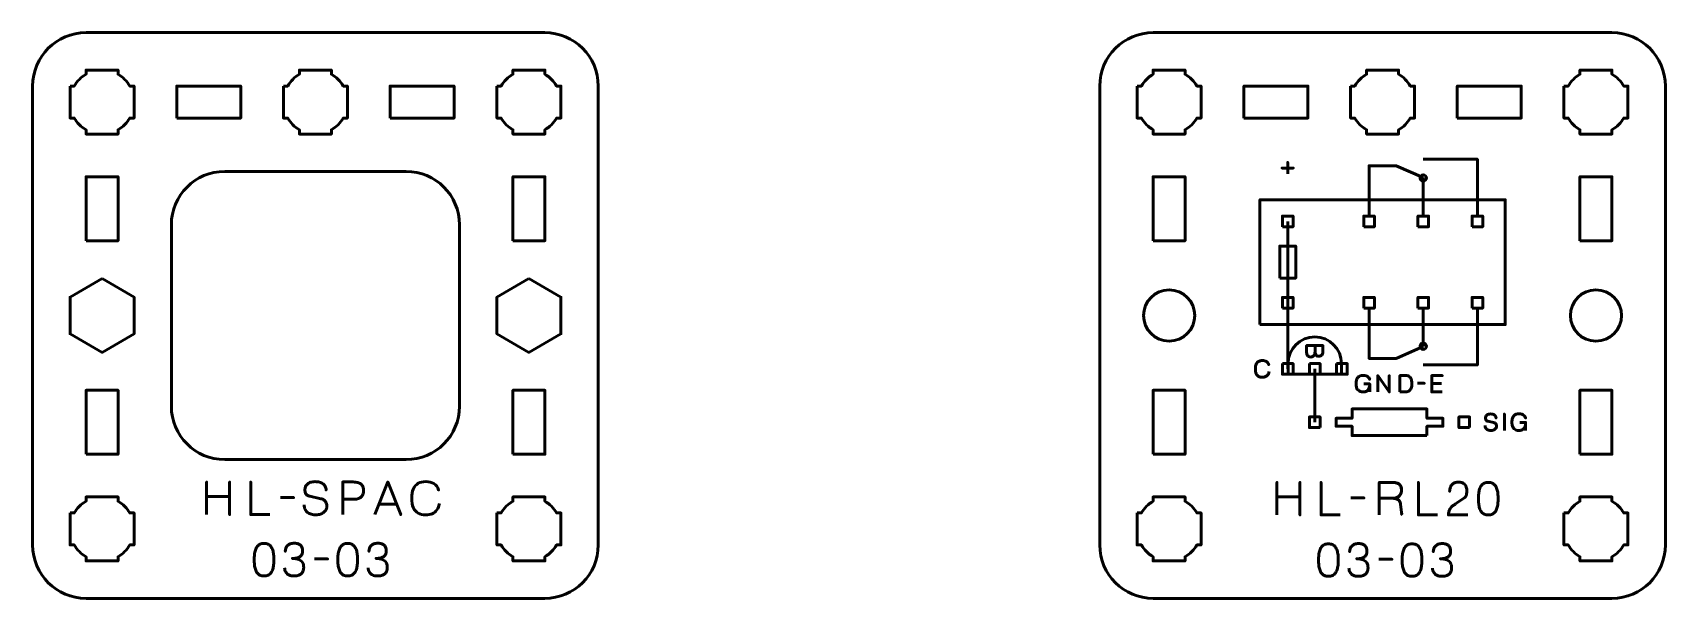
# Model space of a CAD drawing. Header units: centimetres. Extents: x -19.1 to -3.9, y -17.5 to -12.2.
import ezdxf

# ---------------------------------------------------------------- set-up
doc = ezdxf.new("R2010")
doc.units = ezdxf.units.CM
doc.header["$MEASUREMENT"] = 0
doc.layers.add('Layer 1', color=7, linetype='Continuous')

msp = doc.modelspace()

# ---------------------------------------------------------------- linework, layer by layer
at = {"layer": 'Layer 1', "lineweight": 53}
for points in [[(-18.65, -14.15), (-18.35, -14.15), (-18.35, -13.55), (-18.65, -13.55), (-18.65, -14.15)], [(-14.65, -14.15), (-14.35, -14.15), (-14.35, -13.55), (-14.65, -13.55), (-14.65, -14.15)], [(-8.65, -14.15), (-8.35, -14.15), (-8.35, -13.55), (-8.65, -13.55), (-8.65, -14.15)], [(-4.65, -14.15), (-4.35, -14.15), (-4.35, -13.55), (-4.65, -13.55), (-4.65, -14.15)], [(-18.65, -16.15), (-18.35, -16.15), (-18.35, -15.55), (-18.65, -15.55), (-18.65, -16.15)], [(-14.65, -16.15), (-14.35, -16.15), (-14.35, -15.55), (-14.65, -15.55), (-14.65, -16.15)], [(-8.65, -16.15), (-8.35, -16.15), (-8.35, -15.55), (-8.65, -15.55), (-8.65, -16.15)], [(-4.65, -16.15), (-4.35, -16.15), (-4.35, -15.55), (-4.65, -15.55), (-4.65, -16.15)]]:
    msp.add_lwpolyline(points, close=True, dxfattribs=at)
for centre in [(-8.5, -14.85), (-4.5, -14.85)]:
    msp.add_ellipse(centre, major_axis=(0, 0.24), ratio=1, dxfattribs=at)
for points, knots in [([(-19.15, -17), (-19.15, -17), (-19.15, -12.7), (-19.15, -12.7), (-19.15, -12.7), (-19.15, -12.42391), (-18.92609, -12.2), (-18.65, -12.2), (-18.65, -12.2), (-18.65, -12.2), (-14.35, -12.2), (-14.35, -12.2), (-14.35, -12.2), (-14.07391, -12.2), (-13.85, -12.42391), (-13.85, -12.7), (-13.85, -12.7), (-13.85, -12.7), (-13.85, -17), (-13.85, -17), (-13.85, -17), (-13.85, -17.27609), (-14.07391, -17.5), (-14.35, -17.5), (-14.35, -17.5), (-14.35, -17.5), (-18.65, -17.5), (-18.65, -17.5), (-18.65, -17.5), (-18.92609, -17.5), (-19.15, -17.27609), (-19.15, -17)], [0, 0, 0, 0, 0.125, 0.125, 0.125, 0.125, 0.25, 0.25, 0.25, 0.25, 0.375, 0.375, 0.375, 0.375, 0.5, 0.5, 0.5, 0.5, 0.625, 0.625, 0.625, 0.625, 0.75, 0.75, 0.75, 0.75, 0.875, 0.875, 0.875, 0.875, 1, 1, 1, 1]), ([(-9.15, -17), (-9.15, -17), (-9.15, -12.7), (-9.15, -12.7), (-9.15, -12.7), (-9.15, -12.42391), (-8.92609, -12.2), (-8.65, -12.2), (-8.65, -12.2), (-8.65, -12.2), (-4.35, -12.2), (-4.35, -12.2), (-4.35, -12.2), (-4.07391, -12.2), (-3.85, -12.42391), (-3.85, -12.7), (-3.85, -12.7), (-3.85, -12.7), (-3.85, -17), (-3.85, -17), (-3.85, -17), (-3.85, -17.27609), (-4.07391, -17.5), (-4.35, -17.5), (-4.35, -17.5), (-4.35, -17.5), (-8.65, -17.5), (-8.65, -17.5), (-8.65, -17.5), (-8.92609, -17.5), (-9.15, -17.27609), (-9.15, -17)], [0, 0, 0, 0, 0.125, 0.125, 0.125, 0.125, 0.25, 0.25, 0.25, 0.25, 0.375, 0.375, 0.375, 0.375, 0.5, 0.5, 0.5, 0.5, 0.625, 0.625, 0.625, 0.625, 0.75, 0.75, 0.75, 0.75, 0.875, 0.875, 0.875, 0.875, 1, 1, 1, 1]), ([(-18.8, -12.7), (-18.8, -12.7), (-18.75985, -12.7), (-18.75985, -12.7), (-18.75985, -12.7), (-18.7335, -12.65447), (-18.69553, -12.6165), (-18.65, -12.59015), (-18.65, -12.59015), (-18.65, -12.59015), (-18.65, -12.55), (-18.65, -12.55), (-18.65, -12.55), (-18.65, -12.55), (-18.5, -12.55), (-18.5, -12.55), (-18.5, -12.55), (-18.5, -12.55), (-18.35, -12.55), (-18.35, -12.55), (-18.35, -12.55), (-18.35, -12.55), (-18.35, -12.59015), (-18.35, -12.59015), (-18.35, -12.59015), (-18.30447, -12.6165), (-18.2665, -12.65447), (-18.24015, -12.7), (-18.24015, -12.7), (-18.24015, -12.7), (-18.2, -12.7), (-18.2, -12.7), (-18.2, -12.7), (-18.2, -12.7), (-18.2, -12.85), (-18.2, -12.85), (-18.2, -12.85), (-18.2, -12.85), (-18.2, -13), (-18.2, -13), (-18.2, -13), (-18.2, -13), (-18.24015, -13), (-18.24015, -13), (-18.24015, -13), (-18.2665, -13.04553), (-18.30447, -13.0835), (-18.35, -13.10985), (-18.35, -13.10985), (-18.35, -13.10985), (-18.35, -13.15), (-18.35, -13.15), (-18.35, -13.15), (-18.35, -13.15), (-18.5, -13.15), (-18.5, -13.15), (-18.5, -13.15), (-18.5, -13.15), (-18.65, -13.15), (-18.65, -13.15), (-18.65, -13.15), (-18.65, -13.15), (-18.65, -13.10985), (-18.65, -13.10985), (-18.65, -13.10985), (-18.69553, -13.0835), (-18.7335, -13.04553), (-18.75985, -13), (-18.75985, -13), (-18.75985, -13), (-18.8, -13), (-18.8, -13), (-18.8, -13), (-18.8, -13), (-18.8, -12.85), (-18.8, -12.85), (-18.8, -12.85), (-18.8, -12.85), (-18.8, -12.7), (-18.8, -12.7)], [0, 0, 0, 0, 0.05, 0.05, 0.05, 0.05, 0.1, 0.1, 0.1, 0.1, 0.15, 0.15, 0.15, 0.15, 0.2, 0.2, 0.2, 0.2, 0.25, 0.25, 0.25, 0.25, 0.3, 0.3, 0.3, 0.3, 0.35, 0.35, 0.35, 0.35, 0.4, 0.4, 0.4, 0.4, 0.45, 0.45, 0.45, 0.45, 0.5, 0.5, 0.5, 0.5, 0.55, 0.55, 0.55, 0.55, 0.6, 0.6, 0.6, 0.6, 0.65, 0.65, 0.65, 0.65, 0.7, 0.7, 0.7, 0.7, 0.75, 0.75, 0.75, 0.75, 0.8, 0.8, 0.8, 0.8, 0.85, 0.85, 0.85, 0.85, 0.9, 0.9, 0.9, 0.9, 0.95, 0.95, 0.95, 0.95, 1, 1, 1, 1]), ([(-16.8, -12.7), (-16.8, -12.7), (-16.75985, -12.7), (-16.75985, -12.7), (-16.75985, -12.7), (-16.7335, -12.65447), (-16.69553, -12.6165), (-16.65, -12.59015), (-16.65, -12.59015), (-16.65, -12.59015), (-16.65, -12.55), (-16.65, -12.55), (-16.65, -12.55), (-16.65, -12.55), (-16.5, -12.55), (-16.5, -12.55), (-16.5, -12.55), (-16.5, -12.55), (-16.35, -12.55), (-16.35, -12.55), (-16.35, -12.55), (-16.35, -12.55), (-16.35, -12.59015), (-16.35, -12.59015), (-16.35, -12.59015), (-16.30447, -12.6165), (-16.2665, -12.65447), (-16.24015, -12.7), (-16.24015, -12.7), (-16.24015, -12.7), (-16.2, -12.7), (-16.2, -12.7), (-16.2, -12.7), (-16.2, -12.7), (-16.2, -12.85), (-16.2, -12.85), (-16.2, -12.85), (-16.2, -12.85), (-16.2, -13), (-16.2, -13), (-16.2, -13), (-16.2, -13), (-16.24015, -13), (-16.24015, -13), (-16.24015, -13), (-16.2665, -13.04553), (-16.30447, -13.0835), (-16.35, -13.10985), (-16.35, -13.10985), (-16.35, -13.10985), (-16.35, -13.15), (-16.35, -13.15), (-16.35, -13.15), (-16.35, -13.15), (-16.5, -13.15), (-16.5, -13.15), (-16.5, -13.15), (-16.5, -13.15), (-16.65, -13.15), (-16.65, -13.15), (-16.65, -13.15), (-16.65, -13.15), (-16.65, -13.10985), (-16.65, -13.10985), (-16.65, -13.10985), (-16.69553, -13.0835), (-16.7335, -13.04553), (-16.75985, -13), (-16.75985, -13), (-16.75985, -13), (-16.8, -13), (-16.8, -13), (-16.8, -13), (-16.8, -13), (-16.8, -12.85), (-16.8, -12.85), (-16.8, -12.85), (-16.8, -12.85), (-16.8, -12.7), (-16.8, -12.7)], [0, 0, 0, 0, 0.05, 0.05, 0.05, 0.05, 0.1, 0.1, 0.1, 0.1, 0.15, 0.15, 0.15, 0.15, 0.2, 0.2, 0.2, 0.2, 0.25, 0.25, 0.25, 0.25, 0.3, 0.3, 0.3, 0.3, 0.35, 0.35, 0.35, 0.35, 0.4, 0.4, 0.4, 0.4, 0.45, 0.45, 0.45, 0.45, 0.5, 0.5, 0.5, 0.5, 0.55, 0.55, 0.55, 0.55, 0.6, 0.6, 0.6, 0.6, 0.65, 0.65, 0.65, 0.65, 0.7, 0.7, 0.7, 0.7, 0.75, 0.75, 0.75, 0.75, 0.8, 0.8, 0.8, 0.8, 0.85, 0.85, 0.85, 0.85, 0.9, 0.9, 0.9, 0.9, 0.95, 0.95, 0.95, 0.95, 1, 1, 1, 1]), ([(-14.8, -12.7), (-14.8, -12.7), (-14.75985, -12.7), (-14.75985, -12.7), (-14.75985, -12.7), (-14.7335, -12.65447), (-14.69553, -12.6165), (-14.65, -12.59015), (-14.65, -12.59015), (-14.65, -12.59015), (-14.65, -12.55), (-14.65, -12.55), (-14.65, -12.55), (-14.65, -12.55), (-14.5, -12.55), (-14.5, -12.55), (-14.5, -12.55), (-14.5, -12.55), (-14.35, -12.55), (-14.35, -12.55), (-14.35, -12.55), (-14.35, -12.55), (-14.35, -12.59015), (-14.35, -12.59015), (-14.35, -12.59015), (-14.30447, -12.6165), (-14.2665, -12.65447), (-14.24015, -12.7), (-14.24015, -12.7), (-14.24015, -12.7), (-14.2, -12.7), (-14.2, -12.7), (-14.2, -12.7), (-14.2, -12.7), (-14.2, -12.85), (-14.2, -12.85), (-14.2, -12.85), (-14.2, -12.85), (-14.2, -13), (-14.2, -13), (-14.2, -13), (-14.2, -13), (-14.24015, -13), (-14.24015, -13), (-14.24015, -13), (-14.2665, -13.04553), (-14.30447, -13.0835), (-14.35, -13.10985), (-14.35, -13.10985), (-14.35, -13.10985), (-14.35, -13.15), (-14.35, -13.15), (-14.35, -13.15), (-14.35, -13.15), (-14.5, -13.15), (-14.5, -13.15), (-14.5, -13.15), (-14.5, -13.15), (-14.65, -13.15), (-14.65, -13.15), (-14.65, -13.15), (-14.65, -13.15), (-14.65, -13.10985), (-14.65, -13.10985), (-14.65, -13.10985), (-14.69553, -13.0835), (-14.7335, -13.04553), (-14.75985, -13), (-14.75985, -13), (-14.75985, -13), (-14.8, -13), (-14.8, -13), (-14.8, -13), (-14.8, -13), (-14.8, -12.85), (-14.8, -12.85), (-14.8, -12.85), (-14.8, -12.85), (-14.8, -12.7), (-14.8, -12.7)], [0, 0, 0, 0, 0.05, 0.05, 0.05, 0.05, 0.1, 0.1, 0.1, 0.1, 0.15, 0.15, 0.15, 0.15, 0.2, 0.2, 0.2, 0.2, 0.25, 0.25, 0.25, 0.25, 0.3, 0.3, 0.3, 0.3, 0.35, 0.35, 0.35, 0.35, 0.4, 0.4, 0.4, 0.4, 0.45, 0.45, 0.45, 0.45, 0.5, 0.5, 0.5, 0.5, 0.55, 0.55, 0.55, 0.55, 0.6, 0.6, 0.6, 0.6, 0.65, 0.65, 0.65, 0.65, 0.7, 0.7, 0.7, 0.7, 0.75, 0.75, 0.75, 0.75, 0.8, 0.8, 0.8, 0.8, 0.85, 0.85, 0.85, 0.85, 0.9, 0.9, 0.9, 0.9, 0.95, 0.95, 0.95, 0.95, 1, 1, 1, 1]), ([(-8.8, -12.7), (-8.8, -12.7), (-8.75985, -12.7), (-8.75985, -12.7), (-8.75985, -12.7), (-8.7335, -12.65447), (-8.69553, -12.6165), (-8.65, -12.59015), (-8.65, -12.59015), (-8.65, -12.59015), (-8.65, -12.55), (-8.65, -12.55), (-8.65, -12.55), (-8.65, -12.55), (-8.5, -12.55), (-8.5, -12.55), (-8.5, -12.55), (-8.5, -12.55), (-8.35, -12.55), (-8.35, -12.55), (-8.35, -12.55), (-8.35, -12.55), (-8.35, -12.59015), (-8.35, -12.59015), (-8.35, -12.59015), (-8.30447, -12.6165), (-8.2665, -12.65447), (-8.24015, -12.7), (-8.24015, -12.7), (-8.24015, -12.7), (-8.2, -12.7), (-8.2, -12.7), (-8.2, -12.7), (-8.2, -12.7), (-8.2, -12.85), (-8.2, -12.85), (-8.2, -12.85), (-8.2, -12.85), (-8.2, -13), (-8.2, -13), (-8.2, -13), (-8.2, -13), (-8.24015, -13), (-8.24015, -13), (-8.24015, -13), (-8.2665, -13.04553), (-8.30447, -13.0835), (-8.35, -13.10985), (-8.35, -13.10985), (-8.35, -13.10985), (-8.35, -13.15), (-8.35, -13.15), (-8.35, -13.15), (-8.35, -13.15), (-8.5, -13.15), (-8.5, -13.15), (-8.5, -13.15), (-8.5, -13.15), (-8.65, -13.15), (-8.65, -13.15), (-8.65, -13.15), (-8.65, -13.15), (-8.65, -13.10985), (-8.65, -13.10985), (-8.65, -13.10985), (-8.69553, -13.0835), (-8.7335, -13.04553), (-8.75985, -13), (-8.75985, -13), (-8.75985, -13), (-8.8, -13), (-8.8, -13), (-8.8, -13), (-8.8, -13), (-8.8, -12.85), (-8.8, -12.85), (-8.8, -12.85), (-8.8, -12.85), (-8.8, -12.7), (-8.8, -12.7)], [0, 0, 0, 0, 0.05, 0.05, 0.05, 0.05, 0.1, 0.1, 0.1, 0.1, 0.15, 0.15, 0.15, 0.15, 0.2, 0.2, 0.2, 0.2, 0.25, 0.25, 0.25, 0.25, 0.3, 0.3, 0.3, 0.3, 0.35, 0.35, 0.35, 0.35, 0.4, 0.4, 0.4, 0.4, 0.45, 0.45, 0.45, 0.45, 0.5, 0.5, 0.5, 0.5, 0.55, 0.55, 0.55, 0.55, 0.6, 0.6, 0.6, 0.6, 0.65, 0.65, 0.65, 0.65, 0.7, 0.7, 0.7, 0.7, 0.75, 0.75, 0.75, 0.75, 0.8, 0.8, 0.8, 0.8, 0.85, 0.85, 0.85, 0.85, 0.9, 0.9, 0.9, 0.9, 0.95, 0.95, 0.95, 0.95, 1, 1, 1, 1]), ([(-6.8, -12.7), (-6.8, -12.7), (-6.75985, -12.7), (-6.75985, -12.7), (-6.75985, -12.7), (-6.7335, -12.65447), (-6.69553, -12.6165), (-6.65, -12.59015), (-6.65, -12.59015), (-6.65, -12.59015), (-6.65, -12.55), (-6.65, -12.55), (-6.65, -12.55), (-6.65, -12.55), (-6.5, -12.55), (-6.5, -12.55), (-6.5, -12.55), (-6.5, -12.55), (-6.35, -12.55), (-6.35, -12.55), (-6.35, -12.55), (-6.35, -12.55), (-6.35, -12.59015), (-6.35, -12.59015), (-6.35, -12.59015), (-6.30447, -12.6165), (-6.2665, -12.65447), (-6.24015, -12.7), (-6.24015, -12.7), (-6.24015, -12.7), (-6.2, -12.7), (-6.2, -12.7), (-6.2, -12.7), (-6.2, -12.7), (-6.2, -12.85), (-6.2, -12.85), (-6.2, -12.85), (-6.2, -12.85), (-6.2, -13), (-6.2, -13), (-6.2, -13), (-6.2, -13), (-6.24015, -13), (-6.24015, -13), (-6.24015, -13), (-6.2665, -13.04553), (-6.30447, -13.0835), (-6.35, -13.10985), (-6.35, -13.10985), (-6.35, -13.10985), (-6.35, -13.15), (-6.35, -13.15), (-6.35, -13.15), (-6.35, -13.15), (-6.5, -13.15), (-6.5, -13.15), (-6.5, -13.15), (-6.5, -13.15), (-6.65, -13.15), (-6.65, -13.15), (-6.65, -13.15), (-6.65, -13.15), (-6.65, -13.10985), (-6.65, -13.10985), (-6.65, -13.10985), (-6.69553, -13.0835), (-6.7335, -13.04553), (-6.75985, -13), (-6.75985, -13), (-6.75985, -13), (-6.8, -13), (-6.8, -13), (-6.8, -13), (-6.8, -13), (-6.8, -12.85), (-6.8, -12.85), (-6.8, -12.85), (-6.8, -12.85), (-6.8, -12.7), (-6.8, -12.7)], [0, 0, 0, 0, 0.05, 0.05, 0.05, 0.05, 0.1, 0.1, 0.1, 0.1, 0.15, 0.15, 0.15, 0.15, 0.2, 0.2, 0.2, 0.2, 0.25, 0.25, 0.25, 0.25, 0.3, 0.3, 0.3, 0.3, 0.35, 0.35, 0.35, 0.35, 0.4, 0.4, 0.4, 0.4, 0.45, 0.45, 0.45, 0.45, 0.5, 0.5, 0.5, 0.5, 0.55, 0.55, 0.55, 0.55, 0.6, 0.6, 0.6, 0.6, 0.65, 0.65, 0.65, 0.65, 0.7, 0.7, 0.7, 0.7, 0.75, 0.75, 0.75, 0.75, 0.8, 0.8, 0.8, 0.8, 0.85, 0.85, 0.85, 0.85, 0.9, 0.9, 0.9, 0.9, 0.95, 0.95, 0.95, 0.95, 1, 1, 1, 1]), ([(-4.8, -12.7), (-4.8, -12.7), (-4.75985, -12.7), (-4.75985, -12.7), (-4.75985, -12.7), (-4.7335, -12.65447), (-4.69553, -12.6165), (-4.65, -12.59015), (-4.65, -12.59015), (-4.65, -12.59015), (-4.65, -12.55), (-4.65, -12.55), (-4.65, -12.55), (-4.65, -12.55), (-4.5, -12.55), (-4.5, -12.55), (-4.5, -12.55), (-4.5, -12.55), (-4.35, -12.55), (-4.35, -12.55), (-4.35, -12.55), (-4.35, -12.55), (-4.35, -12.59015), (-4.35, -12.59015), (-4.35, -12.59015), (-4.30447, -12.6165), (-4.2665, -12.65447), (-4.24015, -12.7), (-4.24015, -12.7), (-4.24015, -12.7), (-4.2, -12.7), (-4.2, -12.7), (-4.2, -12.7), (-4.2, -12.7), (-4.2, -12.85), (-4.2, -12.85), (-4.2, -12.85), (-4.2, -12.85), (-4.2, -13), (-4.2, -13), (-4.2, -13), (-4.2, -13), (-4.24015, -13), (-4.24015, -13), (-4.24015, -13), (-4.2665, -13.04553), (-4.30447, -13.0835), (-4.35, -13.10985), (-4.35, -13.10985), (-4.35, -13.10985), (-4.35, -13.15), (-4.35, -13.15), (-4.35, -13.15), (-4.35, -13.15), (-4.5, -13.15), (-4.5, -13.15), (-4.5, -13.15), (-4.5, -13.15), (-4.65, -13.15), (-4.65, -13.15), (-4.65, -13.15), (-4.65, -13.15), (-4.65, -13.10985), (-4.65, -13.10985), (-4.65, -13.10985), (-4.69553, -13.0835), (-4.7335, -13.04553), (-4.75985, -13), (-4.75985, -13), (-4.75985, -13), (-4.8, -13), (-4.8, -13), (-4.8, -13), (-4.8, -13), (-4.8, -12.85), (-4.8, -12.85), (-4.8, -12.85), (-4.8, -12.85), (-4.8, -12.7), (-4.8, -12.7)], [0, 0, 0, 0, 0.05, 0.05, 0.05, 0.05, 0.1, 0.1, 0.1, 0.1, 0.15, 0.15, 0.15, 0.15, 0.2, 0.2, 0.2, 0.2, 0.25, 0.25, 0.25, 0.25, 0.3, 0.3, 0.3, 0.3, 0.35, 0.35, 0.35, 0.35, 0.4, 0.4, 0.4, 0.4, 0.45, 0.45, 0.45, 0.45, 0.5, 0.5, 0.5, 0.5, 0.55, 0.55, 0.55, 0.55, 0.6, 0.6, 0.6, 0.6, 0.65, 0.65, 0.65, 0.65, 0.7, 0.7, 0.7, 0.7, 0.75, 0.75, 0.75, 0.75, 0.8, 0.8, 0.8, 0.8, 0.85, 0.85, 0.85, 0.85, 0.9, 0.9, 0.9, 0.9, 0.95, 0.95, 0.95, 0.95, 1, 1, 1, 1]), ([(-17.8, -13), (-17.8, -13), (-17.8, -12.7), (-17.8, -12.7), (-17.8, -12.7), (-17.8, -12.7), (-17.2, -12.7), (-17.2, -12.7), (-17.2, -12.7), (-17.2, -12.7), (-17.2, -13), (-17.2, -13), (-17.2, -13), (-17.2, -13), (-17.8, -13), (-17.8, -13)], [0, 0, 0, 0, 0.25, 0.25, 0.25, 0.25, 0.5, 0.5, 0.5, 0.5, 0.75, 0.75, 0.75, 0.75, 1, 1, 1, 1]), ([(-15.8, -13), (-15.8, -13), (-15.8, -12.7), (-15.8, -12.7), (-15.8, -12.7), (-15.8, -12.7), (-15.2, -12.7), (-15.2, -12.7), (-15.2, -12.7), (-15.2, -12.7), (-15.2, -13), (-15.2, -13), (-15.2, -13), (-15.2, -13), (-15.8, -13), (-15.8, -13)], [0, 0, 0, 0, 0.25, 0.25, 0.25, 0.25, 0.5, 0.5, 0.5, 0.5, 0.75, 0.75, 0.75, 0.75, 1, 1, 1, 1]), ([(-7.8, -13), (-7.8, -13), (-7.8, -12.7), (-7.8, -12.7), (-7.8, -12.7), (-7.8, -12.7), (-7.2, -12.7), (-7.2, -12.7), (-7.2, -12.7), (-7.2, -12.7), (-7.2, -13), (-7.2, -13), (-7.2, -13), (-7.2, -13), (-7.8, -13), (-7.8, -13)], [0, 0, 0, 0, 0.25, 0.25, 0.25, 0.25, 0.5, 0.5, 0.5, 0.5, 0.75, 0.75, 0.75, 0.75, 1, 1, 1, 1]), ([(-5.8, -13), (-5.8, -13), (-5.8, -12.7), (-5.8, -12.7), (-5.8, -12.7), (-5.8, -12.7), (-5.2, -12.7), (-5.2, -12.7), (-5.2, -12.7), (-5.2, -12.7), (-5.2, -13), (-5.2, -13), (-5.2, -13), (-5.2, -13), (-5.8, -13), (-5.8, -13)], [0, 0, 0, 0, 0.25, 0.25, 0.25, 0.25, 0.5, 0.5, 0.5, 0.5, 0.75, 0.75, 0.75, 0.75, 1, 1, 1, 1]), ([(-17.85, -15.7), (-17.85, -15.7), (-17.85, -14), (-17.85, -14), (-17.85, -14), (-17.85, -13.72391), (-17.62609, -13.5), (-17.35, -13.5), (-17.35, -13.5), (-17.35, -13.5), (-15.65, -13.5), (-15.65, -13.5), (-15.65, -13.5), (-15.37391, -13.5), (-15.15, -13.72391), (-15.15, -14), (-15.15, -14), (-15.15, -14), (-15.15, -15.7), (-15.15, -15.7), (-15.15, -15.7), (-15.15, -15.97609), (-15.37391, -16.2), (-15.65, -16.2), (-15.65, -16.2), (-15.65, -16.2), (-17.35, -16.2), (-17.35, -16.2), (-17.35, -16.2), (-17.62609, -16.2), (-17.85, -15.97609), (-17.85, -15.7)], [0, 0, 0, 0, 0.125, 0.125, 0.125, 0.125, 0.25, 0.25, 0.25, 0.25, 0.375, 0.375, 0.375, 0.375, 0.5, 0.5, 0.5, 0.5, 0.625, 0.625, 0.625, 0.625, 0.75, 0.75, 0.75, 0.75, 0.875, 0.875, 0.875, 0.875, 1, 1, 1, 1]), ([(-7.439, -14.019), (-7.439, -14.019), (-7.439, -13.919), (-7.439, -13.919), (-7.439, -13.919), (-7.439, -13.919), (-7.339, -13.919), (-7.339, -13.919), (-7.339, -13.919), (-7.339, -13.919), (-7.339, -14.019), (-7.339, -14.019), (-7.339, -14.019), (-7.339, -14.019), (-7.439, -14.019), (-7.439, -14.019)], [0, 0, 0, 0, 0.25, 0.25, 0.25, 0.25, 0.5, 0.5, 0.5, 0.5, 0.75, 0.75, 0.75, 0.75, 1, 1, 1, 1]), ([(-6.677, -14.019), (-6.677, -14.019), (-6.677, -13.919), (-6.677, -13.919), (-6.677, -13.919), (-6.677, -13.919), (-6.577, -13.919), (-6.577, -13.919), (-6.577, -13.919), (-6.577, -13.919), (-6.577, -14.019), (-6.577, -14.019), (-6.577, -14.019), (-6.577, -14.019), (-6.677, -14.019), (-6.677, -14.019)], [0, 0, 0, 0, 0.25, 0.25, 0.25, 0.25, 0.5, 0.5, 0.5, 0.5, 0.75, 0.75, 0.75, 0.75, 1, 1, 1, 1]), ([(-6.169, -14.019), (-6.169, -14.019), (-6.169, -13.919), (-6.169, -13.919), (-6.169, -13.919), (-6.169, -13.919), (-6.069, -13.919), (-6.069, -13.919), (-6.069, -13.919), (-6.069, -13.919), (-6.069, -14.019), (-6.069, -14.019), (-6.069, -14.019), (-6.069, -14.019), (-6.169, -14.019), (-6.169, -14.019)], [0, 0, 0, 0, 0.25, 0.25, 0.25, 0.25, 0.5, 0.5, 0.5, 0.5, 0.75, 0.75, 0.75, 0.75, 1, 1, 1, 1]), ([(-5.661, -14.019), (-5.661, -14.019), (-5.661, -13.919), (-5.661, -13.919), (-5.661, -13.919), (-5.661, -13.919), (-5.561, -13.919), (-5.561, -13.919), (-5.561, -13.919), (-5.561, -13.919), (-5.561, -14.019), (-5.561, -14.019), (-5.561, -14.019), (-5.561, -14.019), (-5.661, -14.019), (-5.661, -14.019)], [0, 0, 0, 0, 0.25, 0.25, 0.25, 0.25, 0.5, 0.5, 0.5, 0.5, 0.75, 0.75, 0.75, 0.75, 1, 1, 1, 1]), ([(-18.5, -14.50359), (-18.5, -14.50359), (-18.35, -14.59019), (-18.35, -14.59019), (-18.35, -14.59019), (-18.35, -14.59019), (-18.2, -14.67679), (-18.2, -14.67679), (-18.2, -14.67679), (-18.2, -14.67679), (-18.2, -14.85), (-18.2, -14.85), (-18.2, -14.85), (-18.2, -14.85), (-18.2, -15.02321), (-18.2, -15.02321), (-18.2, -15.02321), (-18.2, -15.02321), (-18.35, -15.10981), (-18.35, -15.10981), (-18.35, -15.10981), (-18.35, -15.10981), (-18.5, -15.19641), (-18.5, -15.19641), (-18.5, -15.19641), (-18.5, -15.19641), (-18.65, -15.10981), (-18.65, -15.10981), (-18.65, -15.10981), (-18.65, -15.10981), (-18.8, -15.02321), (-18.8, -15.02321), (-18.8, -15.02321), (-18.8, -15.02321), (-18.8, -14.85), (-18.8, -14.85), (-18.8, -14.85), (-18.8, -14.85), (-18.8, -14.67679), (-18.8, -14.67679), (-18.8, -14.67679), (-18.8, -14.67679), (-18.65, -14.59019), (-18.65, -14.59019), (-18.65, -14.59019), (-18.65, -14.59019), (-18.5, -14.50359), (-18.5, -14.50359)], [0, 0, 0, 0, 0.08333333, 0.08333333, 0.08333333, 0.08333333, 0.16666667, 0.16666667, 0.16666667, 0.16666667, 0.25, 0.25, 0.25, 0.25, 0.33333333, 0.33333333, 0.33333333, 0.33333333, 0.41666667, 0.41666667, 0.41666667, 0.41666667, 0.5, 0.5, 0.5, 0.5, 0.58333333, 0.58333333, 0.58333333, 0.58333333, 0.66666667, 0.66666667, 0.66666667, 0.66666667, 0.75, 0.75, 0.75, 0.75, 0.83333333, 0.83333333, 0.83333333, 0.83333333, 0.91666667, 0.91666667, 0.91666667, 0.91666667, 1, 1, 1, 1]), ([(-14.5, -14.50359), (-14.5, -14.50359), (-14.35, -14.59019), (-14.35, -14.59019), (-14.35, -14.59019), (-14.35, -14.59019), (-14.2, -14.67679), (-14.2, -14.67679), (-14.2, -14.67679), (-14.2, -14.67679), (-14.2, -14.85), (-14.2, -14.85), (-14.2, -14.85), (-14.2, -14.85), (-14.2, -15.02321), (-14.2, -15.02321), (-14.2, -15.02321), (-14.2, -15.02321), (-14.35, -15.10981), (-14.35, -15.10981), (-14.35, -15.10981), (-14.35, -15.10981), (-14.5, -15.19641), (-14.5, -15.19641), (-14.5, -15.19641), (-14.5, -15.19641), (-14.65, -15.10981), (-14.65, -15.10981), (-14.65, -15.10981), (-14.65, -15.10981), (-14.8, -15.02321), (-14.8, -15.02321), (-14.8, -15.02321), (-14.8, -15.02321), (-14.8, -14.85), (-14.8, -14.85), (-14.8, -14.85), (-14.8, -14.85), (-14.8, -14.67679), (-14.8, -14.67679), (-14.8, -14.67679), (-14.8, -14.67679), (-14.65, -14.59019), (-14.65, -14.59019), (-14.65, -14.59019), (-14.65, -14.59019), (-14.5, -14.50359), (-14.5, -14.50359)], [0, 0, 0, 0, 0.08333333, 0.08333333, 0.08333333, 0.08333333, 0.16666667, 0.16666667, 0.16666667, 0.16666667, 0.25, 0.25, 0.25, 0.25, 0.33333333, 0.33333333, 0.33333333, 0.33333333, 0.41666667, 0.41666667, 0.41666667, 0.41666667, 0.5, 0.5, 0.5, 0.5, 0.58333333, 0.58333333, 0.58333333, 0.58333333, 0.66666667, 0.66666667, 0.66666667, 0.66666667, 0.75, 0.75, 0.75, 0.75, 0.83333333, 0.83333333, 0.83333333, 0.83333333, 0.91666667, 0.91666667, 0.91666667, 0.91666667, 1, 1, 1, 1]), ([(-7.439, -14.781), (-7.439, -14.781), (-7.439, -14.681), (-7.439, -14.681), (-7.439, -14.681), (-7.439, -14.681), (-7.339, -14.681), (-7.339, -14.681), (-7.339, -14.681), (-7.339, -14.681), (-7.339, -14.781), (-7.339, -14.781), (-7.339, -14.781), (-7.339, -14.781), (-7.439, -14.781), (-7.439, -14.781)], [0, 0, 0, 0, 0.25, 0.25, 0.25, 0.25, 0.5, 0.5, 0.5, 0.5, 0.75, 0.75, 0.75, 0.75, 1, 1, 1, 1]), ([(-6.677, -14.781), (-6.677, -14.781), (-6.677, -14.681), (-6.677, -14.681), (-6.677, -14.681), (-6.677, -14.681), (-6.577, -14.681), (-6.577, -14.681), (-6.577, -14.681), (-6.577, -14.681), (-6.577, -14.781), (-6.577, -14.781), (-6.577, -14.781), (-6.577, -14.781), (-6.677, -14.781), (-6.677, -14.781)], [0, 0, 0, 0, 0.25, 0.25, 0.25, 0.25, 0.5, 0.5, 0.5, 0.5, 0.75, 0.75, 0.75, 0.75, 1, 1, 1, 1]), ([(-6.169, -14.781), (-6.169, -14.781), (-6.169, -14.681), (-6.169, -14.681), (-6.169, -14.681), (-6.169, -14.681), (-6.069, -14.681), (-6.069, -14.681), (-6.069, -14.681), (-6.069, -14.681), (-6.069, -14.781), (-6.069, -14.781), (-6.069, -14.781), (-6.069, -14.781), (-6.169, -14.781), (-6.169, -14.781)], [0, 0, 0, 0, 0.25, 0.25, 0.25, 0.25, 0.5, 0.5, 0.5, 0.5, 0.75, 0.75, 0.75, 0.75, 1, 1, 1, 1]), ([(-5.661, -14.781), (-5.661, -14.781), (-5.661, -14.681), (-5.661, -14.681), (-5.661, -14.681), (-5.661, -14.681), (-5.561, -14.681), (-5.561, -14.681), (-5.561, -14.681), (-5.561, -14.681), (-5.561, -14.781), (-5.561, -14.781), (-5.561, -14.781), (-5.561, -14.781), (-5.661, -14.781), (-5.661, -14.781)], [0, 0, 0, 0, 0.25, 0.25, 0.25, 0.25, 0.5, 0.5, 0.5, 0.5, 0.75, 0.75, 0.75, 0.75, 1, 1, 1, 1]), ([(-6.08501, -15.975), (-6.08501, -15.975), (-6.78501, -15.975), (-6.78501, -15.975), (-6.78501, -15.975), (-6.78501, -15.975), (-6.78501, -15.8875), (-6.78501, -15.8875), (-6.78501, -15.8875), (-6.78501, -15.8875), (-6.93501, -15.8875), (-6.93501, -15.8875), (-6.93501, -15.8875), (-6.93501, -15.8875), (-6.93501, -15.8125), (-6.93501, -15.8125), (-6.93501, -15.8125), (-6.93501, -15.8125), (-6.78501, -15.8125), (-6.78501, -15.8125), (-6.78501, -15.8125), (-6.78501, -15.8125), (-6.78501, -15.725), (-6.78501, -15.725), (-6.78501, -15.725), (-6.78501, -15.725), (-6.08501, -15.725), (-6.08501, -15.725), (-6.08501, -15.725), (-6.08501, -15.725), (-6.08501, -15.8125), (-6.08501, -15.8125), (-6.08501, -15.8125), (-6.08501, -15.8125), (-5.93501, -15.8125), (-5.93501, -15.8125), (-5.93501, -15.8125), (-5.93501, -15.8125), (-5.93501, -15.8875), (-5.93501, -15.8875), (-5.93501, -15.8875), (-5.93501, -15.8875), (-6.08501, -15.8875), (-6.08501, -15.8875), (-6.08501, -15.8875), (-6.08501, -15.8875), (-6.08501, -15.975), (-6.08501, -15.975)], [0, 0, 0, 0, 0.08333333, 0.08333333, 0.08333333, 0.08333333, 0.16666667, 0.16666667, 0.16666667, 0.16666667, 0.25, 0.25, 0.25, 0.25, 0.33333333, 0.33333333, 0.33333333, 0.33333333, 0.41666667, 0.41666667, 0.41666667, 0.41666667, 0.5, 0.5, 0.5, 0.5, 0.58333333, 0.58333333, 0.58333333, 0.58333333, 0.66666667, 0.66666667, 0.66666667, 0.66666667, 0.75, 0.75, 0.75, 0.75, 0.83333333, 0.83333333, 0.83333333, 0.83333333, 0.91666667, 0.91666667, 0.91666667, 0.91666667, 1, 1, 1, 1]), ([(-7.08501, -15.9), (-7.08501, -15.9), (-7.18501, -15.9), (-7.18501, -15.9), (-7.18501, -15.9), (-7.18501, -15.9), (-7.18501, -15.8), (-7.18501, -15.8), (-7.18501, -15.8), (-7.18501, -15.8), (-7.08501, -15.8), (-7.08501, -15.8), (-7.08501, -15.8), (-7.08501, -15.8), (-7.08501, -15.9), (-7.08501, -15.9)], [0, 0, 0, 0, 0.25, 0.25, 0.25, 0.25, 0.5, 0.5, 0.5, 0.5, 0.75, 0.75, 0.75, 0.75, 1, 1, 1, 1]), ([(-5.68501, -15.9), (-5.68501, -15.9), (-5.78501, -15.9), (-5.78501, -15.9), (-5.78501, -15.9), (-5.78501, -15.9), (-5.78501, -15.8), (-5.78501, -15.8), (-5.78501, -15.8), (-5.78501, -15.8), (-5.68501, -15.8), (-5.68501, -15.8), (-5.68501, -15.8), (-5.68501, -15.8), (-5.68501, -15.9), (-5.68501, -15.9)], [0, 0, 0, 0, 0.25, 0.25, 0.25, 0.25, 0.5, 0.5, 0.5, 0.5, 0.75, 0.75, 0.75, 0.75, 1, 1, 1, 1]), ([(-18.8, -16.7), (-18.8, -16.7), (-18.75985, -16.7), (-18.75985, -16.7), (-18.75985, -16.7), (-18.7335, -16.65447), (-18.69553, -16.6165), (-18.65, -16.59015), (-18.65, -16.59015), (-18.65, -16.59015), (-18.65, -16.55), (-18.65, -16.55), (-18.65, -16.55), (-18.65, -16.55), (-18.5, -16.55), (-18.5, -16.55), (-18.5, -16.55), (-18.5, -16.55), (-18.35, -16.55), (-18.35, -16.55), (-18.35, -16.55), (-18.35, -16.55), (-18.35, -16.59015), (-18.35, -16.59015), (-18.35, -16.59015), (-18.30447, -16.6165), (-18.2665, -16.65447), (-18.24015, -16.7), (-18.24015, -16.7), (-18.24015, -16.7), (-18.2, -16.7), (-18.2, -16.7), (-18.2, -16.7), (-18.2, -16.7), (-18.2, -16.85), (-18.2, -16.85), (-18.2, -16.85), (-18.2, -16.85), (-18.2, -17), (-18.2, -17), (-18.2, -17), (-18.2, -17), (-18.24015, -17), (-18.24015, -17), (-18.24015, -17), (-18.2665, -17.04553), (-18.30447, -17.0835), (-18.35, -17.10985), (-18.35, -17.10985), (-18.35, -17.10985), (-18.35, -17.15), (-18.35, -17.15), (-18.35, -17.15), (-18.35, -17.15), (-18.5, -17.15), (-18.5, -17.15), (-18.5, -17.15), (-18.5, -17.15), (-18.65, -17.15), (-18.65, -17.15), (-18.65, -17.15), (-18.65, -17.15), (-18.65, -17.10985), (-18.65, -17.10985), (-18.65, -17.10985), (-18.69553, -17.0835), (-18.7335, -17.04553), (-18.75985, -17), (-18.75985, -17), (-18.75985, -17), (-18.8, -17), (-18.8, -17), (-18.8, -17), (-18.8, -17), (-18.8, -16.85), (-18.8, -16.85), (-18.8, -16.85), (-18.8, -16.85), (-18.8, -16.7), (-18.8, -16.7)], [0, 0, 0, 0, 0.05, 0.05, 0.05, 0.05, 0.1, 0.1, 0.1, 0.1, 0.15, 0.15, 0.15, 0.15, 0.2, 0.2, 0.2, 0.2, 0.25, 0.25, 0.25, 0.25, 0.3, 0.3, 0.3, 0.3, 0.35, 0.35, 0.35, 0.35, 0.4, 0.4, 0.4, 0.4, 0.45, 0.45, 0.45, 0.45, 0.5, 0.5, 0.5, 0.5, 0.55, 0.55, 0.55, 0.55, 0.6, 0.6, 0.6, 0.6, 0.65, 0.65, 0.65, 0.65, 0.7, 0.7, 0.7, 0.7, 0.75, 0.75, 0.75, 0.75, 0.8, 0.8, 0.8, 0.8, 0.85, 0.85, 0.85, 0.85, 0.9, 0.9, 0.9, 0.9, 0.95, 0.95, 0.95, 0.95, 1, 1, 1, 1]), ([(-14.8, -16.7), (-14.8, -16.7), (-14.75985, -16.7), (-14.75985, -16.7), (-14.75985, -16.7), (-14.7335, -16.65447), (-14.69553, -16.6165), (-14.65, -16.59015), (-14.65, -16.59015), (-14.65, -16.59015), (-14.65, -16.55), (-14.65, -16.55), (-14.65, -16.55), (-14.65, -16.55), (-14.5, -16.55), (-14.5, -16.55), (-14.5, -16.55), (-14.5, -16.55), (-14.35, -16.55), (-14.35, -16.55), (-14.35, -16.55), (-14.35, -16.55), (-14.35, -16.59015), (-14.35, -16.59015), (-14.35, -16.59015), (-14.30447, -16.6165), (-14.2665, -16.65447), (-14.24015, -16.7), (-14.24015, -16.7), (-14.24015, -16.7), (-14.2, -16.7), (-14.2, -16.7), (-14.2, -16.7), (-14.2, -16.7), (-14.2, -16.85), (-14.2, -16.85), (-14.2, -16.85), (-14.2, -16.85), (-14.2, -17), (-14.2, -17), (-14.2, -17), (-14.2, -17), (-14.24015, -17), (-14.24015, -17), (-14.24015, -17), (-14.2665, -17.04553), (-14.30447, -17.0835), (-14.35, -17.10985), (-14.35, -17.10985), (-14.35, -17.10985), (-14.35, -17.15), (-14.35, -17.15), (-14.35, -17.15), (-14.35, -17.15), (-14.5, -17.15), (-14.5, -17.15), (-14.5, -17.15), (-14.5, -17.15), (-14.65, -17.15), (-14.65, -17.15), (-14.65, -17.15), (-14.65, -17.15), (-14.65, -17.10985), (-14.65, -17.10985), (-14.65, -17.10985), (-14.69553, -17.0835), (-14.7335, -17.04553), (-14.75985, -17), (-14.75985, -17), (-14.75985, -17), (-14.8, -17), (-14.8, -17), (-14.8, -17), (-14.8, -17), (-14.8, -16.85), (-14.8, -16.85), (-14.8, -16.85), (-14.8, -16.85), (-14.8, -16.7), (-14.8, -16.7)], [0, 0, 0, 0, 0.05, 0.05, 0.05, 0.05, 0.1, 0.1, 0.1, 0.1, 0.15, 0.15, 0.15, 0.15, 0.2, 0.2, 0.2, 0.2, 0.25, 0.25, 0.25, 0.25, 0.3, 0.3, 0.3, 0.3, 0.35, 0.35, 0.35, 0.35, 0.4, 0.4, 0.4, 0.4, 0.45, 0.45, 0.45, 0.45, 0.5, 0.5, 0.5, 0.5, 0.55, 0.55, 0.55, 0.55, 0.6, 0.6, 0.6, 0.6, 0.65, 0.65, 0.65, 0.65, 0.7, 0.7, 0.7, 0.7, 0.75, 0.75, 0.75, 0.75, 0.8, 0.8, 0.8, 0.8, 0.85, 0.85, 0.85, 0.85, 0.9, 0.9, 0.9, 0.9, 0.95, 0.95, 0.95, 0.95, 1, 1, 1, 1]), ([(-8.8, -16.7), (-8.8, -16.7), (-8.75985, -16.7), (-8.75985, -16.7), (-8.75985, -16.7), (-8.7335, -16.65447), (-8.69553, -16.6165), (-8.65, -16.59015), (-8.65, -16.59015), (-8.65, -16.59015), (-8.65, -16.55), (-8.65, -16.55), (-8.65, -16.55), (-8.65, -16.55), (-8.5, -16.55), (-8.5, -16.55), (-8.5, -16.55), (-8.5, -16.55), (-8.35, -16.55), (-8.35, -16.55), (-8.35, -16.55), (-8.35, -16.55), (-8.35, -16.59015), (-8.35, -16.59015), (-8.35, -16.59015), (-8.30447, -16.6165), (-8.2665, -16.65447), (-8.24015, -16.7), (-8.24015, -16.7), (-8.24015, -16.7), (-8.2, -16.7), (-8.2, -16.7), (-8.2, -16.7), (-8.2, -16.7), (-8.2, -16.85), (-8.2, -16.85), (-8.2, -16.85), (-8.2, -16.85), (-8.2, -17), (-8.2, -17), (-8.2, -17), (-8.2, -17), (-8.24015, -17), (-8.24015, -17), (-8.24015, -17), (-8.2665, -17.04553), (-8.30447, -17.0835), (-8.35, -17.10985), (-8.35, -17.10985), (-8.35, -17.10985), (-8.35, -17.15), (-8.35, -17.15), (-8.35, -17.15), (-8.35, -17.15), (-8.5, -17.15), (-8.5, -17.15), (-8.5, -17.15), (-8.5, -17.15), (-8.65, -17.15), (-8.65, -17.15), (-8.65, -17.15), (-8.65, -17.15), (-8.65, -17.10985), (-8.65, -17.10985), (-8.65, -17.10985), (-8.69553, -17.0835), (-8.7335, -17.04553), (-8.75985, -17), (-8.75985, -17), (-8.75985, -17), (-8.8, -17), (-8.8, -17), (-8.8, -17), (-8.8, -17), (-8.8, -16.85), (-8.8, -16.85), (-8.8, -16.85), (-8.8, -16.85), (-8.8, -16.7), (-8.8, -16.7)], [0, 0, 0, 0, 0.05, 0.05, 0.05, 0.05, 0.1, 0.1, 0.1, 0.1, 0.15, 0.15, 0.15, 0.15, 0.2, 0.2, 0.2, 0.2, 0.25, 0.25, 0.25, 0.25, 0.3, 0.3, 0.3, 0.3, 0.35, 0.35, 0.35, 0.35, 0.4, 0.4, 0.4, 0.4, 0.45, 0.45, 0.45, 0.45, 0.5, 0.5, 0.5, 0.5, 0.55, 0.55, 0.55, 0.55, 0.6, 0.6, 0.6, 0.6, 0.65, 0.65, 0.65, 0.65, 0.7, 0.7, 0.7, 0.7, 0.75, 0.75, 0.75, 0.75, 0.8, 0.8, 0.8, 0.8, 0.85, 0.85, 0.85, 0.85, 0.9, 0.9, 0.9, 0.9, 0.95, 0.95, 0.95, 0.95, 1, 1, 1, 1]), ([(-4.8, -16.7), (-4.8, -16.7), (-4.75985, -16.7), (-4.75985, -16.7), (-4.75985, -16.7), (-4.7335, -16.65447), (-4.69553, -16.6165), (-4.65, -16.59015), (-4.65, -16.59015), (-4.65, -16.59015), (-4.65, -16.55), (-4.65, -16.55), (-4.65, -16.55), (-4.65, -16.55), (-4.5, -16.55), (-4.5, -16.55), (-4.5, -16.55), (-4.5, -16.55), (-4.35, -16.55), (-4.35, -16.55), (-4.35, -16.55), (-4.35, -16.55), (-4.35, -16.59015), (-4.35, -16.59015), (-4.35, -16.59015), (-4.30447, -16.6165), (-4.2665, -16.65447), (-4.24015, -16.7), (-4.24015, -16.7), (-4.24015, -16.7), (-4.2, -16.7), (-4.2, -16.7), (-4.2, -16.7), (-4.2, -16.7), (-4.2, -16.85), (-4.2, -16.85), (-4.2, -16.85), (-4.2, -16.85), (-4.2, -17), (-4.2, -17), (-4.2, -17), (-4.2, -17), (-4.24015, -17), (-4.24015, -17), (-4.24015, -17), (-4.2665, -17.04553), (-4.30447, -17.0835), (-4.35, -17.10985), (-4.35, -17.10985), (-4.35, -17.10985), (-4.35, -17.15), (-4.35, -17.15), (-4.35, -17.15), (-4.35, -17.15), (-4.5, -17.15), (-4.5, -17.15), (-4.5, -17.15), (-4.5, -17.15), (-4.65, -17.15), (-4.65, -17.15), (-4.65, -17.15), (-4.65, -17.15), (-4.65, -17.10985), (-4.65, -17.10985), (-4.65, -17.10985), (-4.69553, -17.0835), (-4.7335, -17.04553), (-4.75985, -17), (-4.75985, -17), (-4.75985, -17), (-4.8, -17), (-4.8, -17), (-4.8, -17), (-4.8, -17), (-4.8, -16.85), (-4.8, -16.85), (-4.8, -16.85), (-4.8, -16.85), (-4.8, -16.7), (-4.8, -16.7)], [0, 0, 0, 0, 0.05, 0.05, 0.05, 0.05, 0.1, 0.1, 0.1, 0.1, 0.15, 0.15, 0.15, 0.15, 0.2, 0.2, 0.2, 0.2, 0.25, 0.25, 0.25, 0.25, 0.3, 0.3, 0.3, 0.3, 0.35, 0.35, 0.35, 0.35, 0.4, 0.4, 0.4, 0.4, 0.45, 0.45, 0.45, 0.45, 0.5, 0.5, 0.5, 0.5, 0.55, 0.55, 0.55, 0.55, 0.6, 0.6, 0.6, 0.6, 0.65, 0.65, 0.65, 0.65, 0.7, 0.7, 0.7, 0.7, 0.75, 0.75, 0.75, 0.75, 0.8, 0.8, 0.8, 0.8, 0.85, 0.85, 0.85, 0.85, 0.9, 0.9, 0.9, 0.9, 0.95, 0.95, 0.95, 0.95, 1, 1, 1, 1])]:
    msp.add_open_spline(points, degree=3, knots=knots, dxfattribs=at)
at = {"layer": 'Layer 1', "color": 5, "lineweight": 53}
for points, knots in [([(-7.389, -13.52206), (-7.389, -13.52206), (-7.389, -13.469), (-7.389, -13.469), (-7.389, -13.469), (-7.389, -13.469), (-7.44177, -13.469), (-7.44177, -13.469), (-7.44177, -13.469), (-7.44177, -13.469), (-7.389, -13.469), (-7.389, -13.469), (-7.389, -13.469), (-7.389, -13.469), (-7.389, -13.41595), (-7.389, -13.41595), (-7.389, -13.41595), (-7.389, -13.41595), (-7.389, -13.469), (-7.389, -13.469), (-7.389, -13.469), (-7.389, -13.469), (-7.33622, -13.469), (-7.33622, -13.469), (-7.33622, -13.469), (-7.33622, -13.469), (-7.389, -13.469), (-7.389, -13.469), (-7.389, -13.469), (-7.389, -13.469), (-7.389, -13.52206), (-7.389, -13.52206)], [0, 0, 0, 0, 0.125, 0.125, 0.125, 0.125, 0.25, 0.25, 0.25, 0.25, 0.375, 0.375, 0.375, 0.375, 0.5, 0.5, 0.5, 0.5, 0.625, 0.625, 0.625, 0.625, 0.75, 0.75, 0.75, 0.75, 0.875, 0.875, 0.875, 0.875, 1, 1, 1, 1]), ([(-6.627, -13.919), (-6.627, -13.919), (-6.627, -13.44738), (-6.627, -13.44738), (-6.627, -13.44738), (-6.627, -13.44738), (-6.373, -13.44738), (-6.373, -13.44738), (-6.373, -13.44738), (-6.373, -13.44738), (-6.119, -13.5585), (-6.119, -13.5585)], [0, 0, 0, 0, 0.33333333, 0.33333333, 0.33333333, 0.33333333, 0.66666667, 0.66666667, 0.66666667, 0.66666667, 1, 1, 1, 1]), ([(-5.611, -13.919), (-5.611, -13.919), (-5.611, -13.38625), (-5.611, -13.38625), (-5.611, -13.38625), (-5.611, -13.38625), (-6.119, -13.38625), (-6.119, -13.38625)], [0, 0, 0, 0, 0.5, 0.5, 0.5, 0.5, 1, 1, 1, 1]), ([(-6.149, -13.56165), (-6.149, -13.54509), (-6.13556, -13.53165), (-6.119, -13.53165), (-6.119, -13.53165), (-6.10244, -13.53165), (-6.089, -13.54509), (-6.089, -13.56165), (-6.089, -13.56165), (-6.089, -13.57821), (-6.10244, -13.59165), (-6.119, -13.59165), (-6.119, -13.59165), (-6.13556, -13.59165), (-6.149, -13.57821), (-6.149, -13.56165)], [0, 0, 0, 0, 0.25, 0.25, 0.25, 0.25, 0.5, 0.5, 0.5, 0.5, 0.75, 0.75, 0.75, 0.75, 1, 1, 1, 1]), ([(-7.464, -14.5), (-7.464, -14.5), (-7.464, -14.2), (-7.464, -14.2), (-7.464, -14.2), (-7.464, -14.2), (-7.314, -14.2), (-7.314, -14.2), (-7.314, -14.2), (-7.314, -14.2), (-7.314, -14.5), (-7.314, -14.5), (-7.314, -14.5), (-7.314, -14.5), (-7.464, -14.5), (-7.464, -14.5)], [0, 0, 0, 0, 0.25, 0.25, 0.25, 0.25, 0.5, 0.5, 0.5, 0.5, 0.75, 0.75, 0.75, 0.75, 1, 1, 1, 1]), ([(-6.627, -14.781), (-6.627, -14.781), (-6.627, -15.25262), (-6.627, -15.25262), (-6.627, -15.25262), (-6.627, -15.25262), (-6.373, -15.25262), (-6.373, -15.25262), (-6.373, -15.25262), (-6.373, -15.25262), (-6.119, -15.1415), (-6.119, -15.1415)], [0, 0, 0, 0, 0.33333333, 0.33333333, 0.33333333, 0.33333333, 0.66666667, 0.66666667, 0.66666667, 0.66666667, 1, 1, 1, 1]), ([(-5.611, -14.781), (-5.611, -14.781), (-5.611, -15.31375), (-5.611, -15.31375), (-5.611, -15.31375), (-5.611, -15.31375), (-6.119, -15.31375), (-6.119, -15.31375)], [0, 0, 0, 0, 0.5, 0.5, 0.5, 0.5, 1, 1, 1, 1]), ([(-7.38501, -15.29999), (-7.38501, -15.16229), (-7.2727, -15.05), (-7.13501, -15.05), (-7.13501, -15.05), (-6.99733, -15.05), (-6.88502, -15.16229), (-6.88502, -15.29999), (-6.88502, -15.29999), (-6.88502, -15.29999), (-6.88502, -15.39999), (-6.88502, -15.39999), (-6.88502, -15.39999), (-6.88502, -15.39999), (-7.38501, -15.39999), (-7.38501, -15.39999), (-7.38501, -15.39999), (-7.38501, -15.39999), (-7.38501, -15.29999), (-7.38501, -15.29999)], [0, 0, 0, 0, 0.2, 0.2, 0.2, 0.2, 0.4, 0.4, 0.4, 0.4, 0.6, 0.6, 0.6, 0.6, 0.8, 0.8, 0.8, 0.8, 1, 1, 1, 1]), ([(-7.13267, -15.13128), (-7.13267, -15.13128), (-7.13267, -15.18991), (-7.13267, -15.18991), (-7.13267, -15.18991), (-7.13264, -15.19753), (-7.13158, -15.20402), (-7.1295, -15.20949), (-7.1295, -15.20949), (-7.12745, -15.21493), (-7.12466, -15.21934), (-7.12117, -15.22276), (-7.12117, -15.22276), (-7.11768, -15.22618), (-7.11373, -15.22865), (-7.10935, -15.2302), (-7.10935, -15.2302), (-7.10501, -15.23172), (-7.1005, -15.23242), (-7.09584, -15.23225), (-7.09584, -15.23225), (-7.09118, -15.23204), (-7.08667, -15.23105), (-7.08226, -15.22928), (-7.08226, -15.22928), (-7.07785, -15.22756), (-7.07386, -15.22494), (-7.0703, -15.22152), (-7.0703, -15.22152), (-7.06674, -15.2181), (-7.06391, -15.21383), (-7.06183, -15.20865), (-7.06183, -15.20865), (-7.05971, -15.20346), (-7.05862, -15.19736), (-7.05859, -15.19034), (-7.05859, -15.19034), (-7.05859, -15.19034), (-7.05859, -15.13128), (-7.05859, -15.13128), (-7.05859, -15.13128), (-7.05859, -15.13128), (-7.2112, -15.13128), (-7.2112, -15.13128), (-7.2112, -15.13128), (-7.2112, -15.13128), (-7.2112, -15.19626), (-7.2112, -15.19626), (-7.2112, -15.19626), (-7.2112, -15.20233), (-7.21032, -15.20798), (-7.20859, -15.2132), (-7.20859, -15.2132), (-7.20683, -15.21842), (-7.20432, -15.22297), (-7.20097, -15.22688), (-7.20097, -15.22688), (-7.19765, -15.23084), (-7.19363, -15.23391), (-7.18887, -15.23609), (-7.18887, -15.23609), (-7.18411, -15.23828), (-7.17871, -15.23941), (-7.17268, -15.23944), (-7.17268, -15.23944), (-7.16661, -15.2393), (-7.16114, -15.23803), (-7.15624, -15.2356), (-7.15624, -15.2356), (-7.15133, -15.23316), (-7.14713, -15.22978), (-7.14361, -15.2254), (-7.14361, -15.2254), (-7.14011, -15.22103), (-7.1374, -15.21581), (-7.13553, -15.20981), (-7.13553, -15.20981), (-7.13366, -15.20381), (-7.13271, -15.19718), (-7.13267, -15.18991), (-7.13267, -15.18991), (-7.13271, -15.19718), (-7.13366, -15.20381), (-7.13553, -15.20981), (-7.13553, -15.20981), (-7.1374, -15.21581), (-7.14011, -15.22103), (-7.14361, -15.2254), (-7.14361, -15.2254), (-7.14713, -15.22978), (-7.15133, -15.23316), (-7.15624, -15.2356), (-7.15624, -15.2356), (-7.16114, -15.23803), (-7.16661, -15.2393), (-7.17268, -15.23944), (-7.17268, -15.23944), (-7.17871, -15.23941), (-7.18411, -15.23828), (-7.18887, -15.23609), (-7.18887, -15.23609), (-7.19363, -15.23391), (-7.19765, -15.23084), (-7.20097, -15.22688), (-7.20097, -15.22688), (-7.20432, -15.22297), (-7.20683, -15.21842), (-7.20859, -15.2132), (-7.20859, -15.2132), (-7.21032, -15.20798), (-7.2112, -15.20233), (-7.2112, -15.19626), (-7.2112, -15.19626), (-7.2112, -15.19626), (-7.2112, -15.13128), (-7.2112, -15.13128), (-7.2112, -15.13128), (-7.2112, -15.13128), (-7.05859, -15.13128), (-7.05859, -15.13128), (-7.05859, -15.13128), (-7.05859, -15.13128), (-7.05859, -15.19034), (-7.05859, -15.19034), (-7.05859, -15.19034), (-7.05862, -15.19736), (-7.05971, -15.20346), (-7.06183, -15.20865), (-7.06183, -15.20865), (-7.06391, -15.21383), (-7.06674, -15.2181), (-7.0703, -15.22152), (-7.0703, -15.22152), (-7.07386, -15.22494), (-7.07785, -15.22756), (-7.08226, -15.22928), (-7.08226, -15.22928), (-7.08667, -15.23105), (-7.09118, -15.23204), (-7.09584, -15.23225), (-7.09584, -15.23225), (-7.1005, -15.23242), (-7.10501, -15.23172), (-7.10935, -15.2302), (-7.10935, -15.2302), (-7.11373, -15.22865), (-7.11768, -15.22618), (-7.12117, -15.22276), (-7.12117, -15.22276), (-7.12466, -15.21934), (-7.12745, -15.21493), (-7.1295, -15.20949), (-7.1295, -15.20949), (-7.13158, -15.20402), (-7.13264, -15.19753), (-7.13267, -15.18991), (-7.13267, -15.18991), (-7.13267, -15.18991), (-7.13267, -15.13128), (-7.13267, -15.13128)], [0, 0, 0, 0, 0.025, 0.025, 0.025, 0.025, 0.05, 0.05, 0.05, 0.05, 0.075, 0.075, 0.075, 0.075, 0.1, 0.1, 0.1, 0.1, 0.125, 0.125, 0.125, 0.125, 0.15, 0.15, 0.15, 0.15, 0.175, 0.175, 0.175, 0.175, 0.2, 0.2, 0.2, 0.2, 0.225, 0.225, 0.225, 0.225, 0.25, 0.25, 0.25, 0.25, 0.275, 0.275, 0.275, 0.275, 0.3, 0.3, 0.3, 0.3, 0.325, 0.325, 0.325, 0.325, 0.35, 0.35, 0.35, 0.35, 0.375, 0.375, 0.375, 0.375, 0.4, 0.4, 0.4, 0.4, 0.425, 0.425, 0.425, 0.425, 0.45, 0.45, 0.45, 0.45, 0.475, 0.475, 0.475, 0.475, 0.5, 0.5, 0.5, 0.5, 0.525, 0.525, 0.525, 0.525, 0.55, 0.55, 0.55, 0.55, 0.575, 0.575, 0.575, 0.575, 0.6, 0.6, 0.6, 0.6, 0.625, 0.625, 0.625, 0.625, 0.65, 0.65, 0.65, 0.65, 0.675, 0.675, 0.675, 0.675, 0.7, 0.7, 0.7, 0.7, 0.725, 0.725, 0.725, 0.725, 0.75, 0.75, 0.75, 0.75, 0.775, 0.775, 0.775, 0.775, 0.8, 0.8, 0.8, 0.8, 0.825, 0.825, 0.825, 0.825, 0.85, 0.85, 0.85, 0.85, 0.875, 0.875, 0.875, 0.875, 0.9, 0.9, 0.9, 0.9, 0.925, 0.925, 0.925, 0.925, 0.95, 0.95, 0.95, 0.95, 0.975, 0.975, 0.975, 0.975, 1, 1, 1, 1]), ([(-6.149, -15.13835), (-6.149, -15.15491), (-6.13556, -15.16835), (-6.119, -15.16835), (-6.119, -15.16835), (-6.10244, -15.16835), (-6.089, -15.15491), (-6.089, -15.13835), (-6.089, -15.13835), (-6.089, -15.12179), (-6.10244, -15.10835), (-6.119, -15.10835), (-6.119, -15.10835), (-6.13556, -15.10835), (-6.149, -15.12179), (-6.149, -15.13835)], [0, 0, 0, 0, 0.25, 0.25, 0.25, 0.25, 0.5, 0.5, 0.5, 0.5, 0.75, 0.75, 0.75, 0.75, 1, 1, 1, 1]), ([(-7.56258, -15.37572), (-7.56484, -15.38782), (-7.56879, -15.3978), (-7.57433, -15.40563), (-7.57433, -15.40563), (-7.5799, -15.41343), (-7.58703, -15.41921), (-7.5957, -15.42299), (-7.5957, -15.42299), (-7.60435, -15.42676), (-7.61451, -15.42867), (-7.62608, -15.42863), (-7.62608, -15.42863), (-7.64015, -15.42867), (-7.65211, -15.42595), (-7.66192, -15.42041), (-7.66192, -15.42041), (-7.67173, -15.41491), (-7.67921, -15.40641), (-7.68436, -15.39487), (-7.68436, -15.39487), (-7.68951, -15.38334), (-7.69208, -15.36855), (-7.69212, -15.35053), (-7.69212, -15.35053), (-7.69208, -15.33257), (-7.68951, -15.31782), (-7.68436, -15.30629), (-7.68436, -15.30629), (-7.67921, -15.29475), (-7.67173, -15.28621), (-7.66192, -15.28068), (-7.66192, -15.28068), (-7.65211, -15.27514), (-7.64015, -15.27239), (-7.62608, -15.27242), (-7.62608, -15.27242), (-7.61101, -15.27239), (-7.59839, -15.2756), (-7.58822, -15.28205), (-7.58822, -15.28205), (-7.5781, -15.28851), (-7.57066, -15.29849), (-7.56596, -15.312), (-7.56596, -15.312), (-7.57066, -15.29849), (-7.5781, -15.28851), (-7.58822, -15.28205), (-7.58822, -15.28205), (-7.59839, -15.2756), (-7.61101, -15.27239), (-7.62608, -15.27242), (-7.62608, -15.27242), (-7.64015, -15.27239), (-7.65211, -15.27514), (-7.66192, -15.28068), (-7.66192, -15.28068), (-7.67173, -15.28621), (-7.67921, -15.29475), (-7.68436, -15.30629), (-7.68436, -15.30629), (-7.68951, -15.31782), (-7.69208, -15.33257), (-7.69212, -15.35053), (-7.69212, -15.35053), (-7.69208, -15.36855), (-7.68951, -15.38334), (-7.68436, -15.39487), (-7.68436, -15.39487), (-7.67921, -15.40641), (-7.67173, -15.41491), (-7.66192, -15.42041), (-7.66192, -15.42041), (-7.65211, -15.42595), (-7.64015, -15.42867), (-7.62608, -15.42863), (-7.62608, -15.42863), (-7.61451, -15.42867), (-7.60435, -15.42676), (-7.5957, -15.42299), (-7.5957, -15.42299), (-7.58703, -15.41921), (-7.5799, -15.41343), (-7.57433, -15.40563), (-7.57433, -15.40563), (-7.56879, -15.3978), (-7.56484, -15.38782), (-7.56258, -15.37572)], [0, 0, 0, 0, 0.04545455, 0.04545455, 0.04545455, 0.04545455, 0.09090909, 0.09090909, 0.09090909, 0.09090909, 0.13636364, 0.13636364, 0.13636364, 0.13636364, 0.18181818, 0.18181818, 0.18181818, 0.18181818, 0.22727273, 0.22727273, 0.22727273, 0.22727273, 0.27272727, 0.27272727, 0.27272727, 0.27272727, 0.31818182, 0.31818182, 0.31818182, 0.31818182, 0.36363636, 0.36363636, 0.36363636, 0.36363636, 0.40909091, 0.40909091, 0.40909091, 0.40909091, 0.45454545, 0.45454545, 0.45454545, 0.45454545, 0.5, 0.5, 0.5, 0.5, 0.54545455, 0.54545455, 0.54545455, 0.54545455, 0.59090909, 0.59090909, 0.59090909, 0.59090909, 0.63636364, 0.63636364, 0.63636364, 0.63636364, 0.68181818, 0.68181818, 0.68181818, 0.68181818, 0.72727273, 0.72727273, 0.72727273, 0.72727273, 0.77272727, 0.77272727, 0.77272727, 0.77272727, 0.81818182, 0.81818182, 0.81818182, 0.81818182, 0.86363636, 0.86363636, 0.86363636, 0.86363636, 0.90909091, 0.90909091, 0.90909091, 0.90909091, 0.95454545, 0.95454545, 0.95454545, 0.95454545, 1, 1, 1, 1]), ([(-6.67459, -15.49122), (-6.67459, -15.49122), (-6.62019, -15.49122), (-6.62019, -15.49122), (-6.62019, -15.49122), (-6.62026, -15.50854), (-6.62273, -15.52275), (-6.62767, -15.53383), (-6.62767, -15.53383), (-6.63261, -15.54494), (-6.63959, -15.55313), (-6.6487, -15.55846), (-6.6487, -15.55846), (-6.6578, -15.56375), (-6.66859, -15.56639), (-6.68115, -15.56636), (-6.68115, -15.56636), (-6.69057, -15.56639), (-6.69932, -15.56509), (-6.7074, -15.56237), (-6.7074, -15.56237), (-6.71548, -15.55969), (-6.72257, -15.55532), (-6.72864, -15.54928), (-6.72864, -15.54928), (-6.7347, -15.54325), (-6.73947, -15.53528), (-6.74285, -15.52536), (-6.74285, -15.52536), (-6.74624, -15.51545), (-6.74797, -15.50328), (-6.74804, -15.48889), (-6.74804, -15.48889), (-6.748, -15.47442), (-6.74649, -15.46222), (-6.74349, -15.4522), (-6.74349, -15.4522), (-6.74045, -15.44221), (-6.73608, -15.43417), (-6.73029, -15.42807), (-6.73029, -15.42807), (-6.72454, -15.422), (-6.71752, -15.41759), (-6.70927, -15.41484), (-6.70927, -15.41484), (-6.70101, -15.41209), (-6.69166, -15.41075), (-6.68115, -15.41078), (-6.68115, -15.41078), (-6.67117, -15.41075), (-6.66221, -15.41198), (-6.65423, -15.41449), (-6.65423, -15.41449), (-6.64626, -15.41699), (-6.63942, -15.42101), (-6.6337, -15.42655), (-6.6337, -15.42655), (-6.62795, -15.43209), (-6.62347, -15.43939), (-6.62019, -15.44846), (-6.62019, -15.44846), (-6.62347, -15.43939), (-6.62795, -15.43209), (-6.6337, -15.42655), (-6.6337, -15.42655), (-6.63942, -15.42101), (-6.64626, -15.41699), (-6.65423, -15.41449), (-6.65423, -15.41449), (-6.66221, -15.41198), (-6.67117, -15.41075), (-6.68115, -15.41078), (-6.68115, -15.41078), (-6.69166, -15.41075), (-6.70101, -15.41209), (-6.70927, -15.41484), (-6.70927, -15.41484), (-6.71752, -15.41759), (-6.72454, -15.422), (-6.73029, -15.42807), (-6.73029, -15.42807), (-6.73608, -15.43417), (-6.74045, -15.44221), (-6.74349, -15.4522), (-6.74349, -15.4522), (-6.74649, -15.46222), (-6.748, -15.47442), (-6.74804, -15.48889), (-6.74804, -15.48889), (-6.74797, -15.50328), (-6.74624, -15.51545), (-6.74285, -15.52536), (-6.74285, -15.52536), (-6.73947, -15.53528), (-6.7347, -15.54325), (-6.72864, -15.54928), (-6.72864, -15.54928), (-6.72257, -15.55532), (-6.71548, -15.55969), (-6.7074, -15.56237), (-6.7074, -15.56237), (-6.69932, -15.56509), (-6.69057, -15.56639), (-6.68115, -15.56636), (-6.68115, -15.56636), (-6.66859, -15.56639), (-6.6578, -15.56375), (-6.6487, -15.55846), (-6.6487, -15.55846), (-6.63959, -15.55313), (-6.63261, -15.54494), (-6.62767, -15.53383), (-6.62767, -15.53383), (-6.62273, -15.52275), (-6.62026, -15.50854), (-6.62019, -15.49122), (-6.62019, -15.49122), (-6.62019, -15.49122), (-6.67459, -15.49122), (-6.67459, -15.49122)], [0, 0, 0, 0, 0.03333333, 0.03333333, 0.03333333, 0.03333333, 0.06666667, 0.06666667, 0.06666667, 0.06666667, 0.1, 0.1, 0.1, 0.1, 0.13333333, 0.13333333, 0.13333333, 0.13333333, 0.16666667, 0.16666667, 0.16666667, 0.16666667, 0.2, 0.2, 0.2, 0.2, 0.23333333, 0.23333333, 0.23333333, 0.23333333, 0.26666667, 0.26666667, 0.26666667, 0.26666667, 0.3, 0.3, 0.3, 0.3, 0.33333333, 0.33333333, 0.33333333, 0.33333333, 0.36666667, 0.36666667, 0.36666667, 0.36666667, 0.4, 0.4, 0.4, 0.4, 0.43333333, 0.43333333, 0.43333333, 0.43333333, 0.46666667, 0.46666667, 0.46666667, 0.46666667, 0.5, 0.5, 0.5, 0.5, 0.53333333, 0.53333333, 0.53333333, 0.53333333, 0.56666667, 0.56666667, 0.56666667, 0.56666667, 0.6, 0.6, 0.6, 0.6, 0.63333333, 0.63333333, 0.63333333, 0.63333333, 0.66666667, 0.66666667, 0.66666667, 0.66666667, 0.7, 0.7, 0.7, 0.7, 0.73333333, 0.73333333, 0.73333333, 0.73333333, 0.76666667, 0.76666667, 0.76666667, 0.76666667, 0.8, 0.8, 0.8, 0.8, 0.83333333, 0.83333333, 0.83333333, 0.83333333, 0.86666667, 0.86666667, 0.86666667, 0.86666667, 0.9, 0.9, 0.9, 0.9, 0.93333333, 0.93333333, 0.93333333, 0.93333333, 0.96666667, 0.96666667, 0.96666667, 0.96666667, 1, 1, 1, 1]), ([(-6.54547, -15.5653), (-6.54547, -15.5653), (-6.54547, -15.41269), (-6.54547, -15.41269), (-6.54547, -15.41269), (-6.54547, -15.41269), (-6.43667, -15.5653), (-6.43667, -15.5653), (-6.43667, -15.5653), (-6.43667, -15.5653), (-6.43667, -15.41269), (-6.43667, -15.41269), (-6.43667, -15.41269), (-6.43667, -15.41269), (-6.43667, -15.5653), (-6.43667, -15.5653), (-6.43667, -15.5653), (-6.43667, -15.5653), (-6.54547, -15.41269), (-6.54547, -15.41269), (-6.54547, -15.41269), (-6.54547, -15.41269), (-6.54547, -15.5653), (-6.54547, -15.5653)], [0, 0, 0, 0, 0.16666667, 0.16666667, 0.16666667, 0.16666667, 0.33333333, 0.33333333, 0.33333333, 0.33333333, 0.5, 0.5, 0.5, 0.5, 0.66666667, 0.66666667, 0.66666667, 0.66666667, 0.83333333, 0.83333333, 0.83333333, 0.83333333, 1, 1, 1, 1]), ([(-6.33782, -15.5653), (-6.33782, -15.5653), (-6.33782, -15.41269), (-6.33782, -15.41269), (-6.33782, -15.41269), (-6.33782, -15.41269), (-6.28279, -15.41269), (-6.28279, -15.41269), (-6.28279, -15.41269), (-6.27442, -15.41272), (-6.26719, -15.41381), (-6.26109, -15.41597), (-6.26109, -15.41597), (-6.25502, -15.41812), (-6.24987, -15.42108), (-6.24571, -15.42482), (-6.24571, -15.42482), (-6.24151, -15.4286), (-6.23812, -15.43294), (-6.23548, -15.4378), (-6.23548, -15.4378), (-6.23283, -15.44271), (-6.23078, -15.44793), (-6.22934, -15.45347), (-6.22934, -15.45347), (-6.22789, -15.45897), (-6.22687, -15.46458), (-6.22623, -15.47026), (-6.22623, -15.47026), (-6.2256, -15.47594), (-6.22518, -15.48144), (-6.225, -15.48677), (-6.225, -15.48677), (-6.22475, -15.4921), (-6.22493, -15.49771), (-6.22549, -15.5036), (-6.22549, -15.5036), (-6.22606, -15.50949), (-6.22712, -15.51538), (-6.2287, -15.52124), (-6.2287, -15.52124), (-6.23026, -15.52709), (-6.23248, -15.53267), (-6.23534, -15.53792), (-6.23534, -15.53792), (-6.23816, -15.54322), (-6.24176, -15.54791), (-6.24606, -15.552), (-6.24606, -15.552), (-6.2504, -15.55609), (-6.25559, -15.55934), (-6.26165, -15.5617), (-6.26165, -15.5617), (-6.26772, -15.56407), (-6.27478, -15.56526), (-6.28279, -15.5653), (-6.28279, -15.5653), (-6.28279, -15.5653), (-6.33782, -15.5653), (-6.33782, -15.5653)], [0, 0, 0, 0, 0.06666667, 0.06666667, 0.06666667, 0.06666667, 0.13333333, 0.13333333, 0.13333333, 0.13333333, 0.2, 0.2, 0.2, 0.2, 0.26666667, 0.26666667, 0.26666667, 0.26666667, 0.33333333, 0.33333333, 0.33333333, 0.33333333, 0.4, 0.4, 0.4, 0.4, 0.46666667, 0.46666667, 0.46666667, 0.46666667, 0.53333333, 0.53333333, 0.53333333, 0.53333333, 0.6, 0.6, 0.6, 0.6, 0.66666667, 0.66666667, 0.66666667, 0.66666667, 0.73333333, 0.73333333, 0.73333333, 0.73333333, 0.8, 0.8, 0.8, 0.8, 0.86666667, 0.86666667, 0.86666667, 0.86666667, 0.93333333, 0.93333333, 0.93333333, 0.93333333, 1, 1, 1, 1]), ([(-6.33782, -15.5653), (-6.33782, -15.5653), (-6.33782, -15.41269), (-6.33782, -15.41269), (-6.33782, -15.41269), (-6.33782, -15.41269), (-6.28279, -15.41269), (-6.28279, -15.41269), (-6.28279, -15.41269), (-6.27442, -15.41272), (-6.26719, -15.41381), (-6.26109, -15.41597), (-6.26109, -15.41597), (-6.25502, -15.41812), (-6.24987, -15.42108), (-6.24571, -15.42482), (-6.24571, -15.42482), (-6.24151, -15.4286), (-6.23812, -15.43294), (-6.23548, -15.4378), (-6.23548, -15.4378), (-6.23283, -15.44271), (-6.23078, -15.44793), (-6.22934, -15.45347), (-6.22934, -15.45347), (-6.22789, -15.45897), (-6.22687, -15.46458), (-6.22623, -15.47026), (-6.22623, -15.47026), (-6.2256, -15.47594), (-6.22518, -15.48144), (-6.225, -15.48677), (-6.225, -15.48677), (-6.22475, -15.4921), (-6.22493, -15.49771), (-6.22549, -15.5036), (-6.22549, -15.5036), (-6.22606, -15.50949), (-6.22712, -15.51538), (-6.2287, -15.52124), (-6.2287, -15.52124), (-6.23026, -15.52709), (-6.23248, -15.53267), (-6.23534, -15.53792), (-6.23534, -15.53792), (-6.23816, -15.54322), (-6.24176, -15.54791), (-6.24606, -15.552), (-6.24606, -15.552), (-6.2504, -15.55609), (-6.25559, -15.55934), (-6.26165, -15.5617), (-6.26165, -15.5617), (-6.26772, -15.56407), (-6.27478, -15.56526), (-6.28279, -15.5653), (-6.28279, -15.5653), (-6.28279, -15.5653), (-6.33782, -15.5653), (-6.33782, -15.5653)], [0, 0, 0, 0, 0.06666667, 0.06666667, 0.06666667, 0.06666667, 0.13333333, 0.13333333, 0.13333333, 0.13333333, 0.2, 0.2, 0.2, 0.2, 0.26666667, 0.26666667, 0.26666667, 0.26666667, 0.33333333, 0.33333333, 0.33333333, 0.33333333, 0.4, 0.4, 0.4, 0.4, 0.46666667, 0.46666667, 0.46666667, 0.46666667, 0.53333333, 0.53333333, 0.53333333, 0.53333333, 0.6, 0.6, 0.6, 0.6, 0.66666667, 0.66666667, 0.66666667, 0.66666667, 0.73333333, 0.73333333, 0.73333333, 0.73333333, 0.8, 0.8, 0.8, 0.8, 0.86666667, 0.86666667, 0.86666667, 0.86666667, 0.93333333, 0.93333333, 0.93333333, 0.93333333, 1, 1, 1, 1]), ([(-5.93988, -15.5653), (-5.93988, -15.5653), (-6.03852, -15.5653), (-6.03852, -15.5653), (-6.03852, -15.5653), (-6.03852, -15.5653), (-6.03852, -15.41353), (-6.03852, -15.41353), (-6.03852, -15.41353), (-6.03852, -15.41353), (-5.93988, -15.41353), (-5.93988, -15.41353), (-5.93988, -15.41353), (-5.93988, -15.41353), (-6.03852, -15.41353), (-6.03852, -15.41353), (-6.03852, -15.41353), (-6.03852, -15.41353), (-6.03852, -15.5653), (-6.03852, -15.5653), (-6.03852, -15.5653), (-6.03852, -15.5653), (-5.93988, -15.5653), (-5.93988, -15.5653)], [0, 0, 0, 0, 0.16666667, 0.16666667, 0.16666667, 0.16666667, 0.33333333, 0.33333333, 0.33333333, 0.33333333, 0.5, 0.5, 0.5, 0.5, 0.66666667, 0.66666667, 0.66666667, 0.66666667, 0.83333333, 0.83333333, 0.83333333, 0.83333333, 1, 1, 1, 1]), ([(-6.62019, -15.5653), (-6.62019, -15.5653), (-6.62019, -15.49122), (-6.62019, -15.49122), (-6.62019, -15.49122), (-6.62019, -15.49122), (-6.62019, -15.5653), (-6.62019, -15.5653)], [0, 0, 0, 0, 0.5, 0.5, 0.5, 0.5, 1, 1, 1, 1]), ([(-6.17145, -15.4855), (-6.17145, -15.4855), (-6.10985, -15.4855), (-6.10985, -15.4855), (-6.10985, -15.4855), (-6.10985, -15.4855), (-6.17145, -15.4855), (-6.17145, -15.4855)], [0, 0, 0, 0, 0.5, 0.5, 0.5, 0.5, 1, 1, 1, 1]), ([(-5.94835, -15.48719), (-5.94835, -15.48719), (-6.03852, -15.48719), (-6.03852, -15.48719), (-6.03852, -15.48719), (-6.03852, -15.48719), (-5.94835, -15.48719), (-5.94835, -15.48719)], [0, 0, 0, 0, 0.5, 0.5, 0.5, 0.5, 1, 1, 1, 1]), ([(-5.53909, -15.88017), (-5.53902, -15.8886), (-5.53754, -15.89583), (-5.53457, -15.90186), (-5.53457, -15.90186), (-5.53165, -15.90786), (-5.52755, -15.91276), (-5.5224, -15.91657), (-5.5224, -15.91657), (-5.51722, -15.92035), (-5.51126, -15.92313), (-5.50452, -15.92493), (-5.50452, -15.92493), (-5.49781, -15.9267), (-5.49062, -15.92758), (-5.483, -15.92758), (-5.483, -15.92758), (-5.47531, -15.92754), (-5.46839, -15.92642), (-5.46222, -15.92426), (-5.46222, -15.92426), (-5.45608, -15.92211), (-5.45082, -15.91922), (-5.44641, -15.91559), (-5.44641, -15.91559), (-5.44204, -15.91195), (-5.43865, -15.90789), (-5.43625, -15.90338), (-5.43625, -15.90338), (-5.43385, -15.89886), (-5.43258, -15.89424), (-5.43241, -15.88948), (-5.43241, -15.88948), (-5.4322, -15.88324), (-5.43311, -15.87752), (-5.43512, -15.87237), (-5.43512, -15.87237), (-5.43714, -15.86722), (-5.44024, -15.86291), (-5.44444, -15.85939), (-5.44444, -15.85939), (-5.4486, -15.85586), (-5.45386, -15.85339), (-5.46014, -15.85201), (-5.46014, -15.85201), (-5.46014, -15.85201), (-5.512, -15.8408), (-5.512, -15.8408), (-5.512, -15.8408), (-5.51686, -15.83977), (-5.52106, -15.83804), (-5.52452, -15.83564), (-5.52452, -15.83564), (-5.52798, -15.83321), (-5.53066, -15.82986), (-5.53249, -15.82556), (-5.53249, -15.82556), (-5.53433, -15.82129), (-5.53528, -15.81585), (-5.53528, -15.80926), (-5.53528, -15.80926), (-5.53528, -15.80425), (-5.53426, -15.79952), (-5.53218, -15.79507), (-5.53218, -15.79507), (-5.53013, -15.79063), (-5.5271, -15.78671), (-5.52311, -15.78326), (-5.52311, -15.78326), (-5.51912, -15.77983), (-5.51418, -15.77715), (-5.50833, -15.77521), (-5.50833, -15.77521), (-5.50244, -15.77324), (-5.4957, -15.77225), (-5.48808, -15.77221), (-5.48808, -15.77221), (-5.48042, -15.77221), (-5.4734, -15.7731), (-5.46698, -15.77486), (-5.46698, -15.77486), (-5.4606, -15.77662), (-5.45506, -15.77916), (-5.4504, -15.78255), (-5.4504, -15.78255), (-5.44574, -15.78594), (-5.44214, -15.7901), (-5.43968, -15.79497), (-5.43968, -15.79497), (-5.43721, -15.79987), (-5.43604, -15.80548), (-5.43622, -15.8118), (-5.43622, -15.8118), (-5.43604, -15.80548), (-5.43721, -15.79987), (-5.43968, -15.79497), (-5.43968, -15.79497), (-5.44214, -15.7901), (-5.44574, -15.78594), (-5.4504, -15.78255), (-5.4504, -15.78255), (-5.45506, -15.77916), (-5.4606, -15.77662), (-5.46698, -15.77486), (-5.46698, -15.77486), (-5.4734, -15.7731), (-5.48042, -15.77221), (-5.48808, -15.77221), (-5.48808, -15.77221), (-5.4957, -15.77225), (-5.50244, -15.77324), (-5.50833, -15.77521), (-5.50833, -15.77521), (-5.51418, -15.77715), (-5.51912, -15.77983), (-5.52311, -15.78326), (-5.52311, -15.78326), (-5.5271, -15.78671), (-5.53013, -15.79063), (-5.53218, -15.79507), (-5.53218, -15.79507), (-5.53426, -15.79952), (-5.53528, -15.80425), (-5.53528, -15.80926), (-5.53528, -15.80926), (-5.53528, -15.81585), (-5.53436, -15.82129), (-5.5326, -15.82552), (-5.5326, -15.82552), (-5.5308, -15.82979), (-5.52815, -15.8331), (-5.5247, -15.83554), (-5.5247, -15.83554), (-5.52124, -15.83794), (-5.51701, -15.8397), (-5.512, -15.8408), (-5.512, -15.8408), (-5.512, -15.8408), (-5.46014, -15.85201), (-5.46014, -15.85201), (-5.46014, -15.85201), (-5.45372, -15.85339), (-5.44842, -15.85586), (-5.44426, -15.85939), (-5.44426, -15.85939), (-5.44006, -15.86291), (-5.43699, -15.86722), (-5.43502, -15.87237), (-5.43502, -15.87237), (-5.43308, -15.87752), (-5.4322, -15.88324), (-5.43241, -15.88948), (-5.43241, -15.88948), (-5.43258, -15.89424), (-5.43385, -15.89886), (-5.43625, -15.90338), (-5.43625, -15.90338), (-5.43865, -15.90789), (-5.44204, -15.91195), (-5.44641, -15.91559), (-5.44641, -15.91559), (-5.45082, -15.91922), (-5.45608, -15.92211), (-5.46222, -15.92426), (-5.46222, -15.92426), (-5.46839, -15.92642), (-5.47531, -15.92754), (-5.483, -15.92758), (-5.483, -15.92758), (-5.49062, -15.92758), (-5.49781, -15.9267), (-5.50452, -15.92493), (-5.50452, -15.92493), (-5.51126, -15.92313), (-5.51722, -15.92035), (-5.5224, -15.91657), (-5.5224, -15.91657), (-5.52755, -15.91276), (-5.53165, -15.90786), (-5.53457, -15.90186), (-5.53457, -15.90186), (-5.53754, -15.89583), (-5.53902, -15.8886), (-5.53909, -15.88017)], [0, 0, 0, 0, 0.02173913, 0.02173913, 0.02173913, 0.02173913, 0.04347826, 0.04347826, 0.04347826, 0.04347826, 0.06521739, 0.06521739, 0.06521739, 0.06521739, 0.08695652, 0.08695652, 0.08695652, 0.08695652, 0.10869565, 0.10869565, 0.10869565, 0.10869565, 0.13043478, 0.13043478, 0.13043478, 0.13043478, 0.15217391, 0.15217391, 0.15217391, 0.15217391, 0.17391304, 0.17391304, 0.17391304, 0.17391304, 0.19565217, 0.19565217, 0.19565217, 0.19565217, 0.2173913, 0.2173913, 0.2173913, 0.2173913, 0.23913043, 0.23913043, 0.23913043, 0.23913043, 0.26086957, 0.26086957, 0.26086957, 0.26086957, 0.2826087, 0.2826087, 0.2826087, 0.2826087, 0.30434783, 0.30434783, 0.30434783, 0.30434783, 0.32608696, 0.32608696, 0.32608696, 0.32608696, 0.34782609, 0.34782609, 0.34782609, 0.34782609, 0.36956522, 0.36956522, 0.36956522, 0.36956522, 0.39130435, 0.39130435, 0.39130435, 0.39130435, 0.41304348, 0.41304348, 0.41304348, 0.41304348, 0.43478261, 0.43478261, 0.43478261, 0.43478261, 0.45652174, 0.45652174, 0.45652174, 0.45652174, 0.47826087, 0.47826087, 0.47826087, 0.47826087, 0.5, 0.5, 0.5, 0.5, 0.52173913, 0.52173913, 0.52173913, 0.52173913, 0.54347826, 0.54347826, 0.54347826, 0.54347826, 0.56521739, 0.56521739, 0.56521739, 0.56521739, 0.58695652, 0.58695652, 0.58695652, 0.58695652, 0.60869565, 0.60869565, 0.60869565, 0.60869565, 0.63043478, 0.63043478, 0.63043478, 0.63043478, 0.65217391, 0.65217391, 0.65217391, 0.65217391, 0.67391304, 0.67391304, 0.67391304, 0.67391304, 0.69565217, 0.69565217, 0.69565217, 0.69565217, 0.7173913, 0.7173913, 0.7173913, 0.7173913, 0.73913043, 0.73913043, 0.73913043, 0.73913043, 0.76086957, 0.76086957, 0.76086957, 0.76086957, 0.7826087, 0.7826087, 0.7826087, 0.7826087, 0.80434783, 0.80434783, 0.80434783, 0.80434783, 0.82608696, 0.82608696, 0.82608696, 0.82608696, 0.84782609, 0.84782609, 0.84782609, 0.84782609, 0.86956522, 0.86956522, 0.86956522, 0.86956522, 0.89130435, 0.89130435, 0.89130435, 0.89130435, 0.91304348, 0.91304348, 0.91304348, 0.91304348, 0.93478261, 0.93478261, 0.93478261, 0.93478261, 0.95652174, 0.95652174, 0.95652174, 0.95652174, 0.97826087, 0.97826087, 0.97826087, 0.97826087, 1, 1, 1, 1]), ([(-5.35811, -15.92631), (-5.35811, -15.92631), (-5.35811, -15.7737), (-5.35811, -15.7737), (-5.35811, -15.7737), (-5.35811, -15.7737), (-5.35811, -15.92631), (-5.35811, -15.92631)], [0, 0, 0, 0, 0.5, 0.5, 0.5, 0.5, 1, 1, 1, 1]), ([(-5.21417, -15.85223), (-5.21417, -15.85223), (-5.15977, -15.85223), (-5.15977, -15.85223), (-5.15977, -15.85223), (-5.15984, -15.86955), (-5.16231, -15.88376), (-5.16725, -15.89484), (-5.16725, -15.89484), (-5.17219, -15.90595), (-5.17917, -15.91414), (-5.18828, -15.91947), (-5.18828, -15.91947), (-5.19738, -15.92476), (-5.20817, -15.9274), (-5.22073, -15.92737), (-5.22073, -15.92737), (-5.23015, -15.9274), (-5.2389, -15.9261), (-5.24698, -15.92338), (-5.24698, -15.92338), (-5.25506, -15.9207), (-5.26215, -15.91633), (-5.26822, -15.91029), (-5.26822, -15.91029), (-5.27428, -15.90426), (-5.27905, -15.89629), (-5.28243, -15.88637), (-5.28243, -15.88637), (-5.28582, -15.87646), (-5.28755, -15.86429), (-5.28762, -15.8499), (-5.28762, -15.8499), (-5.28758, -15.83543), (-5.28607, -15.82323), (-5.28307, -15.81321), (-5.28307, -15.81321), (-5.28003, -15.80322), (-5.27566, -15.79518), (-5.26987, -15.78908), (-5.26987, -15.78908), (-5.26412, -15.78301), (-5.2571, -15.7786), (-5.24885, -15.77585), (-5.24885, -15.77585), (-5.24059, -15.7731), (-5.23124, -15.77176), (-5.22073, -15.77179), (-5.22073, -15.77179), (-5.21075, -15.77176), (-5.20179, -15.77299), (-5.19381, -15.7755), (-5.19381, -15.7755), (-5.18584, -15.778), (-5.179, -15.78202), (-5.17328, -15.78756), (-5.17328, -15.78756), (-5.16753, -15.7931), (-5.16305, -15.8004), (-5.15977, -15.80947), (-5.15977, -15.80947), (-5.16305, -15.8004), (-5.16753, -15.7931), (-5.17328, -15.78756), (-5.17328, -15.78756), (-5.179, -15.78202), (-5.18584, -15.778), (-5.19381, -15.7755), (-5.19381, -15.7755), (-5.20179, -15.77299), (-5.21075, -15.77176), (-5.22073, -15.77179), (-5.22073, -15.77179), (-5.23124, -15.77176), (-5.24059, -15.7731), (-5.24885, -15.77585), (-5.24885, -15.77585), (-5.2571, -15.7786), (-5.26412, -15.78301), (-5.26987, -15.78908), (-5.26987, -15.78908), (-5.27566, -15.79518), (-5.28003, -15.80322), (-5.28307, -15.81321), (-5.28307, -15.81321), (-5.28607, -15.82323), (-5.28758, -15.83543), (-5.28762, -15.8499), (-5.28762, -15.8499), (-5.28755, -15.86429), (-5.28582, -15.87646), (-5.28243, -15.88637), (-5.28243, -15.88637), (-5.27905, -15.89629), (-5.27428, -15.90426), (-5.26822, -15.91029), (-5.26822, -15.91029), (-5.26215, -15.91633), (-5.25506, -15.9207), (-5.24698, -15.92338), (-5.24698, -15.92338), (-5.2389, -15.9261), (-5.23015, -15.9274), (-5.22073, -15.92737), (-5.22073, -15.92737), (-5.20817, -15.9274), (-5.19738, -15.92476), (-5.18828, -15.91947), (-5.18828, -15.91947), (-5.17917, -15.91414), (-5.17219, -15.90595), (-5.16725, -15.89484), (-5.16725, -15.89484), (-5.16231, -15.88376), (-5.15984, -15.86955), (-5.15977, -15.85223), (-5.15977, -15.85223), (-5.15977, -15.85223), (-5.21417, -15.85223), (-5.21417, -15.85223)], [0, 0, 0, 0, 0.03333333, 0.03333333, 0.03333333, 0.03333333, 0.06666667, 0.06666667, 0.06666667, 0.06666667, 0.1, 0.1, 0.1, 0.1, 0.13333333, 0.13333333, 0.13333333, 0.13333333, 0.16666667, 0.16666667, 0.16666667, 0.16666667, 0.2, 0.2, 0.2, 0.2, 0.23333333, 0.23333333, 0.23333333, 0.23333333, 0.26666667, 0.26666667, 0.26666667, 0.26666667, 0.3, 0.3, 0.3, 0.3, 0.33333333, 0.33333333, 0.33333333, 0.33333333, 0.36666667, 0.36666667, 0.36666667, 0.36666667, 0.4, 0.4, 0.4, 0.4, 0.43333333, 0.43333333, 0.43333333, 0.43333333, 0.46666667, 0.46666667, 0.46666667, 0.46666667, 0.5, 0.5, 0.5, 0.5, 0.53333333, 0.53333333, 0.53333333, 0.53333333, 0.56666667, 0.56666667, 0.56666667, 0.56666667, 0.6, 0.6, 0.6, 0.6, 0.63333333, 0.63333333, 0.63333333, 0.63333333, 0.66666667, 0.66666667, 0.66666667, 0.66666667, 0.7, 0.7, 0.7, 0.7, 0.73333333, 0.73333333, 0.73333333, 0.73333333, 0.76666667, 0.76666667, 0.76666667, 0.76666667, 0.8, 0.8, 0.8, 0.8, 0.83333333, 0.83333333, 0.83333333, 0.83333333, 0.86666667, 0.86666667, 0.86666667, 0.86666667, 0.9, 0.9, 0.9, 0.9, 0.93333333, 0.93333333, 0.93333333, 0.93333333, 0.96666667, 0.96666667, 0.96666667, 0.96666667, 1, 1, 1, 1]), ([(-5.15977, -15.92631), (-5.15977, -15.92631), (-5.15977, -15.85223), (-5.15977, -15.85223), (-5.15977, -15.85223), (-5.15977, -15.85223), (-5.15977, -15.92631), (-5.15977, -15.92631)], [0, 0, 0, 0, 0.5, 0.5, 0.5, 0.5, 1, 1, 1, 1]), ([(-17.5198, -16.71494), (-17.5198, -16.71494), (-17.5198, -16.54603), (-17.5198, -16.54603), (-17.5198, -16.54603), (-17.5198, -16.54603), (-17.30433, -16.54603), (-17.30433, -16.54603), (-17.30433, -16.54603), (-17.30433, -16.54603), (-17.30433, -16.71494), (-17.30433, -16.71494), (-17.30433, -16.71494), (-17.30433, -16.71494), (-17.30433, -16.41014), (-17.30433, -16.41014), (-17.30433, -16.41014), (-17.30433, -16.41014), (-17.30433, -16.54603), (-17.30433, -16.54603), (-17.30433, -16.54603), (-17.30433, -16.54603), (-17.5198, -16.54603), (-17.5198, -16.54603), (-17.5198, -16.54603), (-17.5198, -16.54603), (-17.5198, -16.41014), (-17.5198, -16.41014), (-17.5198, -16.41014), (-17.5198, -16.41014), (-17.5198, -16.71494), (-17.5198, -16.71494)], [0, 0, 0, 0, 0.125, 0.125, 0.125, 0.125, 0.25, 0.25, 0.25, 0.25, 0.375, 0.375, 0.375, 0.375, 0.5, 0.5, 0.5, 0.5, 0.625, 0.625, 0.625, 0.625, 0.75, 0.75, 0.75, 0.75, 0.875, 0.875, 0.875, 0.875, 1, 1, 1, 1]), ([(-16.92841, -16.71494), (-16.92841, -16.71494), (-17.10663, -16.71494), (-17.10663, -16.71494), (-17.10663, -16.71494), (-17.10663, -16.71494), (-17.10663, -16.40972), (-17.10663, -16.40972), (-17.10663, -16.40972), (-17.10663, -16.40972), (-17.10663, -16.71494), (-17.10663, -16.71494), (-17.10663, -16.71494), (-17.10663, -16.71494), (-16.92841, -16.71494), (-16.92841, -16.71494)], [0, 0, 0, 0, 0.25, 0.25, 0.25, 0.25, 0.5, 0.5, 0.5, 0.5, 0.75, 0.75, 0.75, 0.75, 1, 1, 1, 1]), ([(-16.60626, -16.62265), (-16.60612, -16.63952), (-16.60316, -16.65398), (-16.59723, -16.66605), (-16.59723, -16.66605), (-16.59137, -16.67804), (-16.58319, -16.68785), (-16.57289, -16.69547), (-16.57289, -16.69547), (-16.56252, -16.70302), (-16.55059, -16.70859), (-16.53712, -16.71219), (-16.53712, -16.71219), (-16.52371, -16.71572), (-16.50932, -16.71748), (-16.49408, -16.71748), (-16.49408, -16.71748), (-16.4787, -16.71741), (-16.46487, -16.71515), (-16.45252, -16.71085), (-16.45252, -16.71085), (-16.44024, -16.70654), (-16.42973, -16.70076), (-16.42091, -16.69349), (-16.42091, -16.69349), (-16.41216, -16.68622), (-16.40539, -16.67811), (-16.40059, -16.66908), (-16.40059, -16.66908), (-16.39579, -16.66005), (-16.39325, -16.65081), (-16.3929, -16.64128), (-16.3929, -16.64128), (-16.39248, -16.62879), (-16.39431, -16.61736), (-16.39833, -16.60706), (-16.39833, -16.60706), (-16.40236, -16.59676), (-16.40857, -16.58815), (-16.41696, -16.5811), (-16.41696, -16.5811), (-16.42529, -16.57404), (-16.4358, -16.5691), (-16.44836, -16.56635), (-16.44836, -16.56635), (-16.44836, -16.56635), (-16.55207, -16.54391), (-16.55207, -16.54391), (-16.55207, -16.54391), (-16.56181, -16.54187), (-16.57021, -16.53841), (-16.57712, -16.53361), (-16.57712, -16.53361), (-16.58404, -16.52875), (-16.5894, -16.52204), (-16.59307, -16.51343), (-16.59307, -16.51343), (-16.59674, -16.5049), (-16.59864, -16.49403), (-16.59864, -16.48084), (-16.59864, -16.48084), (-16.59864, -16.47082), (-16.59659, -16.46137), (-16.59243, -16.45248), (-16.59243, -16.45248), (-16.58834, -16.44359), (-16.58227, -16.43575), (-16.5743, -16.42884), (-16.5743, -16.42884), (-16.56633, -16.422), (-16.55645, -16.41663), (-16.54474, -16.41275), (-16.54474, -16.41275), (-16.53295, -16.4088), (-16.51948, -16.40683), (-16.50424, -16.40676), (-16.50424, -16.40676), (-16.48893, -16.40676), (-16.47489, -16.40852), (-16.46205, -16.41205), (-16.46205, -16.41205), (-16.44928, -16.41558), (-16.4382, -16.42066), (-16.42889, -16.42743), (-16.42889, -16.42743), (-16.41957, -16.4342), (-16.41238, -16.44253), (-16.40744, -16.45226), (-16.40744, -16.45226), (-16.4025, -16.46207), (-16.40017, -16.47329), (-16.40052, -16.48592), (-16.40052, -16.48592), (-16.40017, -16.47329), (-16.4025, -16.46207), (-16.40744, -16.45226), (-16.40744, -16.45226), (-16.41238, -16.44253), (-16.41957, -16.4342), (-16.42889, -16.42743), (-16.42889, -16.42743), (-16.4382, -16.42066), (-16.44928, -16.41558), (-16.46205, -16.41205), (-16.46205, -16.41205), (-16.47489, -16.40852), (-16.48893, -16.40676), (-16.50424, -16.40676), (-16.50424, -16.40676), (-16.51948, -16.40683), (-16.53295, -16.4088), (-16.54474, -16.41275), (-16.54474, -16.41275), (-16.55645, -16.41663), (-16.56633, -16.422), (-16.5743, -16.42884), (-16.5743, -16.42884), (-16.58227, -16.43575), (-16.58834, -16.44359), (-16.59243, -16.45248), (-16.59243, -16.45248), (-16.59659, -16.46137), (-16.59864, -16.47082), (-16.59864, -16.48084), (-16.59864, -16.48084), (-16.59864, -16.49403), (-16.59681, -16.5049), (-16.59328, -16.51336), (-16.59328, -16.51336), (-16.58968, -16.5219), (-16.58439, -16.52853), (-16.57747, -16.5334), (-16.57747, -16.5334), (-16.57056, -16.5382), (-16.56209, -16.54173), (-16.55207, -16.54391), (-16.55207, -16.54391), (-16.55207, -16.54391), (-16.44836, -16.56635), (-16.44836, -16.56635), (-16.44836, -16.56635), (-16.43552, -16.5691), (-16.42493, -16.57404), (-16.41661, -16.5811), (-16.41661, -16.5811), (-16.40821, -16.58815), (-16.40207, -16.59676), (-16.39812, -16.60706), (-16.39812, -16.60706), (-16.39424, -16.61736), (-16.39248, -16.62879), (-16.3929, -16.64128), (-16.3929, -16.64128), (-16.39325, -16.65081), (-16.39579, -16.66005), (-16.40059, -16.66908), (-16.40059, -16.66908), (-16.40539, -16.67811), (-16.41216, -16.68622), (-16.42091, -16.69349), (-16.42091, -16.69349), (-16.42973, -16.70076), (-16.44024, -16.70654), (-16.45252, -16.71085), (-16.45252, -16.71085), (-16.46487, -16.71515), (-16.4787, -16.71741), (-16.49408, -16.71748), (-16.49408, -16.71748), (-16.50932, -16.71748), (-16.52371, -16.71572), (-16.53712, -16.71219), (-16.53712, -16.71219), (-16.55059, -16.70859), (-16.56252, -16.70302), (-16.57289, -16.69547), (-16.57289, -16.69547), (-16.58319, -16.68785), (-16.59137, -16.67804), (-16.59723, -16.66605), (-16.59723, -16.66605), (-16.60316, -16.65398), (-16.60612, -16.63952), (-16.60626, -16.62265)], [0, 0, 0, 0, 0.02173913, 0.02173913, 0.02173913, 0.02173913, 0.04347826, 0.04347826, 0.04347826, 0.04347826, 0.06521739, 0.06521739, 0.06521739, 0.06521739, 0.08695652, 0.08695652, 0.08695652, 0.08695652, 0.10869565, 0.10869565, 0.10869565, 0.10869565, 0.13043478, 0.13043478, 0.13043478, 0.13043478, 0.15217391, 0.15217391, 0.15217391, 0.15217391, 0.17391304, 0.17391304, 0.17391304, 0.17391304, 0.19565217, 0.19565217, 0.19565217, 0.19565217, 0.2173913, 0.2173913, 0.2173913, 0.2173913, 0.23913043, 0.23913043, 0.23913043, 0.23913043, 0.26086957, 0.26086957, 0.26086957, 0.26086957, 0.2826087, 0.2826087, 0.2826087, 0.2826087, 0.30434783, 0.30434783, 0.30434783, 0.30434783, 0.32608696, 0.32608696, 0.32608696, 0.32608696, 0.34782609, 0.34782609, 0.34782609, 0.34782609, 0.36956522, 0.36956522, 0.36956522, 0.36956522, 0.39130435, 0.39130435, 0.39130435, 0.39130435, 0.41304348, 0.41304348, 0.41304348, 0.41304348, 0.43478261, 0.43478261, 0.43478261, 0.43478261, 0.45652174, 0.45652174, 0.45652174, 0.45652174, 0.47826087, 0.47826087, 0.47826087, 0.47826087, 0.5, 0.5, 0.5, 0.5, 0.52173913, 0.52173913, 0.52173913, 0.52173913, 0.54347826, 0.54347826, 0.54347826, 0.54347826, 0.56521739, 0.56521739, 0.56521739, 0.56521739, 0.58695652, 0.58695652, 0.58695652, 0.58695652, 0.60869565, 0.60869565, 0.60869565, 0.60869565, 0.63043478, 0.63043478, 0.63043478, 0.63043478, 0.65217391, 0.65217391, 0.65217391, 0.65217391, 0.67391304, 0.67391304, 0.67391304, 0.67391304, 0.69565217, 0.69565217, 0.69565217, 0.69565217, 0.7173913, 0.7173913, 0.7173913, 0.7173913, 0.73913043, 0.73913043, 0.73913043, 0.73913043, 0.76086957, 0.76086957, 0.76086957, 0.76086957, 0.7826087, 0.7826087, 0.7826087, 0.7826087, 0.80434783, 0.80434783, 0.80434783, 0.80434783, 0.82608696, 0.82608696, 0.82608696, 0.82608696, 0.84782609, 0.84782609, 0.84782609, 0.84782609, 0.86956522, 0.86956522, 0.86956522, 0.86956522, 0.89130435, 0.89130435, 0.89130435, 0.89130435, 0.91304348, 0.91304348, 0.91304348, 0.91304348, 0.93478261, 0.93478261, 0.93478261, 0.93478261, 0.95652174, 0.95652174, 0.95652174, 0.95652174, 0.97826087, 0.97826087, 0.97826087, 0.97826087, 1, 1, 1, 1]), ([(-16.24431, -16.71494), (-16.24431, -16.71494), (-16.24431, -16.40972), (-16.24431, -16.40972), (-16.24431, -16.40972), (-16.24431, -16.40972), (-16.14694, -16.40972), (-16.14694, -16.40972), (-16.14694, -16.40972), (-16.12747, -16.40979), (-16.11146, -16.41198), (-16.09883, -16.41621), (-16.09883, -16.41621), (-16.08627, -16.42037), (-16.07639, -16.42616), (-16.06926, -16.4335), (-16.06926, -16.4335), (-16.06214, -16.44076), (-16.05706, -16.44909), (-16.05395, -16.45847), (-16.05395, -16.45847), (-16.05092, -16.46786), (-16.04916, -16.47766), (-16.04873, -16.48804), (-16.04873, -16.48804), (-16.04824, -16.49841), (-16.04944, -16.50857), (-16.05226, -16.51844), (-16.05226, -16.51844), (-16.05515, -16.52832), (-16.06002, -16.53728), (-16.06701, -16.54533), (-16.06701, -16.54533), (-16.07392, -16.55337), (-16.0833, -16.55979), (-16.09509, -16.56452), (-16.09509, -16.56452), (-16.10687, -16.56931), (-16.12147, -16.57171), (-16.1389, -16.57185), (-16.1389, -16.57185), (-16.1389, -16.57185), (-16.24431, -16.57185), (-16.24431, -16.57185), (-16.24431, -16.57185), (-16.24431, -16.57185), (-16.1389, -16.57185), (-16.1389, -16.57185), (-16.1389, -16.57185), (-16.12183, -16.57171), (-16.10736, -16.56931), (-16.09565, -16.56452), (-16.09565, -16.56452), (-16.08387, -16.55979), (-16.07448, -16.55337), (-16.06743, -16.54533), (-16.06743, -16.54533), (-16.06044, -16.53728), (-16.05543, -16.52832), (-16.05247, -16.51844), (-16.05247, -16.51844), (-16.04951, -16.50857), (-16.04824, -16.49841), (-16.04873, -16.48804), (-16.04873, -16.48804), (-16.04916, -16.47766), (-16.05092, -16.46786), (-16.05409, -16.45847), (-16.05409, -16.45847), (-16.0572, -16.44909), (-16.06242, -16.44076), (-16.06955, -16.4335), (-16.06955, -16.4335), (-16.07674, -16.42616), (-16.08662, -16.42037), (-16.09918, -16.41621), (-16.09918, -16.41621), (-16.11181, -16.41198), (-16.12768, -16.40979), (-16.14694, -16.40972), (-16.14694, -16.40972), (-16.14694, -16.40972), (-16.24431, -16.40972), (-16.24431, -16.40972), (-16.24431, -16.40972), (-16.24431, -16.40972), (-16.24431, -16.71494), (-16.24431, -16.71494)], [0, 0, 0, 0, 0.04545455, 0.04545455, 0.04545455, 0.04545455, 0.09090909, 0.09090909, 0.09090909, 0.09090909, 0.13636364, 0.13636364, 0.13636364, 0.13636364, 0.18181818, 0.18181818, 0.18181818, 0.18181818, 0.22727273, 0.22727273, 0.22727273, 0.22727273, 0.27272727, 0.27272727, 0.27272727, 0.27272727, 0.31818182, 0.31818182, 0.31818182, 0.31818182, 0.36363636, 0.36363636, 0.36363636, 0.36363636, 0.40909091, 0.40909091, 0.40909091, 0.40909091, 0.45454545, 0.45454545, 0.45454545, 0.45454545, 0.5, 0.5, 0.5, 0.5, 0.54545455, 0.54545455, 0.54545455, 0.54545455, 0.59090909, 0.59090909, 0.59090909, 0.59090909, 0.63636364, 0.63636364, 0.63636364, 0.63636364, 0.68181818, 0.68181818, 0.68181818, 0.68181818, 0.72727273, 0.72727273, 0.72727273, 0.72727273, 0.77272727, 0.77272727, 0.77272727, 0.77272727, 0.81818182, 0.81818182, 0.81818182, 0.81818182, 0.86363636, 0.86363636, 0.86363636, 0.86363636, 0.90909091, 0.90909091, 0.90909091, 0.90909091, 0.95454545, 0.95454545, 0.95454545, 0.95454545, 1, 1, 1, 1]), ([(-15.94375, -16.71494), (-15.94375, -16.71494), (-15.82268, -16.40972), (-15.82268, -16.40972), (-15.82268, -16.40972), (-15.82268, -16.40972), (-15.70118, -16.71494), (-15.70118, -16.71494), (-15.70118, -16.71494), (-15.70118, -16.71494), (-15.82268, -16.40972), (-15.82268, -16.40972), (-15.82268, -16.40972), (-15.82268, -16.40972), (-15.94375, -16.71494), (-15.94375, -16.71494)], [0, 0, 0, 0, 0.25, 0.25, 0.25, 0.25, 0.5, 0.5, 0.5, 0.5, 0.75, 0.75, 0.75, 0.75, 1, 1, 1, 1]), ([(-15.33881, -16.61249), (-15.34333, -16.63669), (-15.35123, -16.65666), (-15.36231, -16.67232), (-15.36231, -16.67232), (-15.37345, -16.68792), (-15.38771, -16.69949), (-15.40506, -16.70704), (-15.40506, -16.70704), (-15.42235, -16.71459), (-15.44267, -16.7184), (-15.46581, -16.71833), (-15.46581, -16.71833), (-15.49396, -16.7184), (-15.51788, -16.71296), (-15.5375, -16.70189), (-15.5375, -16.70189), (-15.55711, -16.69088), (-15.57207, -16.67388), (-15.58237, -16.65081), (-15.58237, -16.65081), (-15.59267, -16.62773), (-15.59782, -16.59817), (-15.59789, -16.56212), (-15.59789, -16.56212), (-15.59782, -16.52621), (-15.59267, -16.49671), (-15.58237, -16.47364), (-15.58237, -16.47364), (-15.57207, -16.45057), (-15.55711, -16.4335), (-15.5375, -16.42242), (-15.5375, -16.42242), (-15.51788, -16.41134), (-15.49396, -16.40584), (-15.46581, -16.40591), (-15.46581, -16.40591), (-15.43568, -16.40584), (-15.41043, -16.41226), (-15.39011, -16.42517), (-15.39011, -16.42517), (-15.36986, -16.43808), (-15.35497, -16.45805), (-15.34559, -16.48507), (-15.34559, -16.48507), (-15.35497, -16.45805), (-15.36986, -16.43808), (-15.39011, -16.42517), (-15.39011, -16.42517), (-15.41043, -16.41226), (-15.43568, -16.40584), (-15.46581, -16.40591), (-15.46581, -16.40591), (-15.49396, -16.40584), (-15.51788, -16.41134), (-15.5375, -16.42242), (-15.5375, -16.42242), (-15.55711, -16.4335), (-15.57207, -16.45057), (-15.58237, -16.47364), (-15.58237, -16.47364), (-15.59267, -16.49671), (-15.59782, -16.52621), (-15.59789, -16.56212), (-15.59789, -16.56212), (-15.59782, -16.59817), (-15.59267, -16.62773), (-15.58237, -16.65081), (-15.58237, -16.65081), (-15.57207, -16.67388), (-15.55711, -16.69088), (-15.5375, -16.70189), (-15.5375, -16.70189), (-15.51788, -16.71296), (-15.49396, -16.7184), (-15.46581, -16.71833), (-15.46581, -16.71833), (-15.44267, -16.7184), (-15.42235, -16.71459), (-15.40506, -16.70704), (-15.40506, -16.70704), (-15.38771, -16.69949), (-15.37345, -16.68792), (-15.36231, -16.67232), (-15.36231, -16.67232), (-15.35123, -16.65666), (-15.34333, -16.63669), (-15.33881, -16.61249)], [0, 0, 0, 0, 0.04545455, 0.04545455, 0.04545455, 0.04545455, 0.09090909, 0.09090909, 0.09090909, 0.09090909, 0.13636364, 0.13636364, 0.13636364, 0.13636364, 0.18181818, 0.18181818, 0.18181818, 0.18181818, 0.22727273, 0.22727273, 0.22727273, 0.22727273, 0.27272727, 0.27272727, 0.27272727, 0.27272727, 0.31818182, 0.31818182, 0.31818182, 0.31818182, 0.36363636, 0.36363636, 0.36363636, 0.36363636, 0.40909091, 0.40909091, 0.40909091, 0.40909091, 0.45454545, 0.45454545, 0.45454545, 0.45454545, 0.5, 0.5, 0.5, 0.5, 0.54545455, 0.54545455, 0.54545455, 0.54545455, 0.59090909, 0.59090909, 0.59090909, 0.59090909, 0.63636364, 0.63636364, 0.63636364, 0.63636364, 0.68181818, 0.68181818, 0.68181818, 0.68181818, 0.72727273, 0.72727273, 0.72727273, 0.72727273, 0.77272727, 0.77272727, 0.77272727, 0.77272727, 0.81818182, 0.81818182, 0.81818182, 0.81818182, 0.86363636, 0.86363636, 0.86363636, 0.86363636, 0.90909091, 0.90909091, 0.90909091, 0.90909091, 0.95454545, 0.95454545, 0.95454545, 0.95454545, 1, 1, 1, 1]), ([(-7.48974, -16.71838), (-7.48974, -16.71838), (-7.48974, -16.54947), (-7.48974, -16.54947), (-7.48974, -16.54947), (-7.48974, -16.54947), (-7.27427, -16.54947), (-7.27427, -16.54947), (-7.27427, -16.54947), (-7.27427, -16.54947), (-7.27427, -16.71838), (-7.27427, -16.71838), (-7.27427, -16.71838), (-7.27427, -16.71838), (-7.27427, -16.41358), (-7.27427, -16.41358), (-7.27427, -16.41358), (-7.27427, -16.41358), (-7.27427, -16.54947), (-7.27427, -16.54947), (-7.27427, -16.54947), (-7.27427, -16.54947), (-7.48974, -16.54947), (-7.48974, -16.54947), (-7.48974, -16.54947), (-7.48974, -16.54947), (-7.48974, -16.41358), (-7.48974, -16.41358), (-7.48974, -16.41358), (-7.48974, -16.41358), (-7.48974, -16.71838), (-7.48974, -16.71838)], [0, 0, 0, 0, 0.125, 0.125, 0.125, 0.125, 0.25, 0.25, 0.25, 0.25, 0.375, 0.375, 0.375, 0.375, 0.5, 0.5, 0.5, 0.5, 0.625, 0.625, 0.625, 0.625, 0.75, 0.75, 0.75, 0.75, 0.875, 0.875, 0.875, 0.875, 1, 1, 1, 1]), ([(-6.89835, -16.71838), (-6.89835, -16.71838), (-7.07657, -16.71838), (-7.07657, -16.71838), (-7.07657, -16.71838), (-7.07657, -16.71838), (-7.07657, -16.41316), (-7.07657, -16.41316), (-7.07657, -16.41316), (-7.07657, -16.41316), (-7.07657, -16.71838), (-7.07657, -16.71838), (-7.07657, -16.71838), (-7.07657, -16.71838), (-6.89835, -16.71838), (-6.89835, -16.71838)], [0, 0, 0, 0, 0.25, 0.25, 0.25, 0.25, 0.5, 0.5, 0.5, 0.5, 0.75, 0.75, 0.75, 0.75, 1, 1, 1, 1]), ([(-6.53048, -16.71838), (-6.53048, -16.71838), (-6.53048, -16.41316), (-6.53048, -16.41316), (-6.53048, -16.41316), (-6.53048, -16.41316), (-6.41914, -16.41316), (-6.41914, -16.41316), (-6.41914, -16.41316), (-6.40362, -16.41316), (-6.39036, -16.41422), (-6.37942, -16.41626), (-6.37942, -16.41626), (-6.36842, -16.41831), (-6.35931, -16.42127), (-6.35212, -16.42515), (-6.35212, -16.42515), (-6.34492, -16.42903), (-6.33928, -16.43376), (-6.33511, -16.43933), (-6.33511, -16.43933), (-6.33088, -16.44484), (-6.32792, -16.45112), (-6.32601, -16.4581), (-6.32601, -16.4581), (-6.32411, -16.46509), (-6.32298, -16.47264), (-6.32263, -16.48089), (-6.32263, -16.48089), (-6.32213, -16.49126), (-6.32326, -16.50128), (-6.32594, -16.51095), (-6.32594, -16.51095), (-6.32869, -16.52068), (-6.33342, -16.52936), (-6.34012, -16.53712), (-6.34012, -16.53712), (-6.3469, -16.54489), (-6.356, -16.55102), (-6.36757, -16.55561), (-6.36757, -16.55561), (-6.37914, -16.56013), (-6.39346, -16.56252), (-6.41068, -16.56259), (-6.41068, -16.56259), (-6.41068, -16.56259), (-6.53048, -16.56259), (-6.53048, -16.56259), (-6.53048, -16.56259), (-6.53048, -16.56259), (-6.41068, -16.56259), (-6.41068, -16.56259), (-6.41068, -16.56259), (-6.39382, -16.56252), (-6.37963, -16.56013), (-6.36813, -16.55561), (-6.36813, -16.55561), (-6.35663, -16.55102), (-6.34746, -16.54489), (-6.34062, -16.53712), (-6.34062, -16.53712), (-6.33377, -16.52936), (-6.32898, -16.52068), (-6.32615, -16.51095), (-6.32615, -16.51095), (-6.32333, -16.50128), (-6.32213, -16.49126), (-6.32263, -16.48089), (-6.32263, -16.48089), (-6.32305, -16.47059), (-6.32481, -16.46128), (-6.32792, -16.45295), (-6.32792, -16.45295), (-6.33095, -16.4447), (-6.33603, -16.43757), (-6.34309, -16.43164), (-6.34309, -16.43164), (-6.35014, -16.42572), (-6.35988, -16.42113), (-6.37223, -16.41796), (-6.37223, -16.41796), (-6.38457, -16.41478), (-6.40024, -16.41316), (-6.41914, -16.41316), (-6.41914, -16.41316), (-6.41914, -16.41316), (-6.53048, -16.41316), (-6.53048, -16.41316), (-6.53048, -16.41316), (-6.53048, -16.41316), (-6.53048, -16.71838), (-6.53048, -16.71838)], [0, 0, 0, 0, 0.04347826, 0.04347826, 0.04347826, 0.04347826, 0.08695652, 0.08695652, 0.08695652, 0.08695652, 0.13043478, 0.13043478, 0.13043478, 0.13043478, 0.17391304, 0.17391304, 0.17391304, 0.17391304, 0.2173913, 0.2173913, 0.2173913, 0.2173913, 0.26086957, 0.26086957, 0.26086957, 0.26086957, 0.30434783, 0.30434783, 0.30434783, 0.30434783, 0.34782609, 0.34782609, 0.34782609, 0.34782609, 0.39130435, 0.39130435, 0.39130435, 0.39130435, 0.43478261, 0.43478261, 0.43478261, 0.43478261, 0.47826087, 0.47826087, 0.47826087, 0.47826087, 0.52173913, 0.52173913, 0.52173913, 0.52173913, 0.56521739, 0.56521739, 0.56521739, 0.56521739, 0.60869565, 0.60869565, 0.60869565, 0.60869565, 0.65217391, 0.65217391, 0.65217391, 0.65217391, 0.69565217, 0.69565217, 0.69565217, 0.69565217, 0.73913043, 0.73913043, 0.73913043, 0.73913043, 0.7826087, 0.7826087, 0.7826087, 0.7826087, 0.82608696, 0.82608696, 0.82608696, 0.82608696, 0.86956522, 0.86956522, 0.86956522, 0.86956522, 0.91304348, 0.91304348, 0.91304348, 0.91304348, 0.95652174, 0.95652174, 0.95652174, 0.95652174, 1, 1, 1, 1]), ([(-5.98523, -16.71838), (-5.98523, -16.71838), (-6.16345, -16.71838), (-6.16345, -16.71838), (-6.16345, -16.71838), (-6.16345, -16.71838), (-6.16345, -16.41316), (-6.16345, -16.41316), (-6.16345, -16.41316), (-6.16345, -16.41316), (-6.16345, -16.71838), (-6.16345, -16.71838), (-6.16345, -16.71838), (-6.16345, -16.71838), (-5.98523, -16.71838), (-5.98523, -16.71838)], [0, 0, 0, 0, 0.25, 0.25, 0.25, 0.25, 0.5, 0.5, 0.5, 0.5, 0.75, 0.75, 0.75, 0.75, 1, 1, 1, 1]), ([(-5.7016, -16.71838), (-5.7016, -16.71838), (-5.88321, -16.71838), (-5.88321, -16.71838), (-5.88321, -16.71838), (-5.88286, -16.7061), (-5.88131, -16.69524), (-5.87869, -16.68592), (-5.87869, -16.68592), (-5.87601, -16.67661), (-5.87242, -16.66843), (-5.86797, -16.66137), (-5.86797, -16.66137), (-5.86345, -16.65432), (-5.8583, -16.64804), (-5.85245, -16.64253), (-5.85245, -16.64253), (-5.84659, -16.63696), (-5.84031, -16.63188), (-5.83354, -16.62708), (-5.83354, -16.62708), (-5.82677, -16.62235), (-5.81978, -16.61763), (-5.81251, -16.61297), (-5.81251, -16.61297), (-5.81251, -16.61297), (-5.74012, -16.56471), (-5.74012, -16.56471), (-5.74012, -16.56471), (-5.73272, -16.55949), (-5.72693, -16.55378), (-5.72284, -16.54764), (-5.72284, -16.54764), (-5.71868, -16.5415), (-5.71578, -16.53501), (-5.71402, -16.52816), (-5.71402, -16.52816), (-5.71233, -16.52139), (-5.71127, -16.51441), (-5.71092, -16.50735), (-5.71092, -16.50735), (-5.71056, -16.50022), (-5.71042, -16.4931), (-5.71049, -16.48597), (-5.71049, -16.48597), (-5.71049, -16.48012), (-5.71127, -16.47384), (-5.71282, -16.46706), (-5.71282, -16.46706), (-5.71444, -16.46036), (-5.71698, -16.45366), (-5.72058, -16.44703), (-5.72058, -16.44703), (-5.72418, -16.44039), (-5.72898, -16.43433), (-5.73497, -16.42882), (-5.73497, -16.42882), (-5.74097, -16.42339), (-5.74838, -16.41902), (-5.7572, -16.4157), (-5.7572, -16.4157), (-5.76602, -16.41238), (-5.77639, -16.41069), (-5.78838, -16.41062), (-5.78838, -16.41062), (-5.80045, -16.41069), (-5.8111, -16.41238), (-5.82028, -16.41563), (-5.82028, -16.41563), (-5.82945, -16.41887), (-5.83728, -16.42339), (-5.84377, -16.4291), (-5.84377, -16.4291), (-5.85026, -16.43482), (-5.85548, -16.44145), (-5.85957, -16.44886), (-5.85957, -16.44886), (-5.86367, -16.45627), (-5.86663, -16.46417), (-5.86853, -16.4725), (-5.86853, -16.4725), (-5.87044, -16.48082), (-5.87136, -16.48929), (-5.87136, -16.49783), (-5.87136, -16.49783), (-5.87136, -16.48929), (-5.87044, -16.48082), (-5.86853, -16.4725), (-5.86853, -16.4725), (-5.86663, -16.46417), (-5.86367, -16.45627), (-5.85957, -16.44886), (-5.85957, -16.44886), (-5.85548, -16.44145), (-5.85026, -16.43482), (-5.84377, -16.4291), (-5.84377, -16.4291), (-5.83728, -16.42339), (-5.82945, -16.41887), (-5.82028, -16.41563), (-5.82028, -16.41563), (-5.8111, -16.41238), (-5.80045, -16.41069), (-5.78838, -16.41062), (-5.78838, -16.41062), (-5.77639, -16.41069), (-5.76602, -16.41238), (-5.7572, -16.4157), (-5.7572, -16.4157), (-5.74838, -16.41902), (-5.74097, -16.42339), (-5.73497, -16.42882), (-5.73497, -16.42882), (-5.72898, -16.43433), (-5.72418, -16.44039), (-5.72058, -16.44703), (-5.72058, -16.44703), (-5.71698, -16.45366), (-5.71444, -16.46036), (-5.71282, -16.46706), (-5.71282, -16.46706), (-5.71127, -16.47384), (-5.71049, -16.48012), (-5.71049, -16.48597), (-5.71049, -16.48597), (-5.71042, -16.4931), (-5.71056, -16.50022), (-5.71092, -16.50735), (-5.71092, -16.50735), (-5.71127, -16.51441), (-5.71233, -16.52139), (-5.71402, -16.52816), (-5.71402, -16.52816), (-5.71578, -16.53501), (-5.71868, -16.5415), (-5.72284, -16.54764), (-5.72284, -16.54764), (-5.72693, -16.55378), (-5.73272, -16.55949), (-5.74012, -16.56471), (-5.74012, -16.56471), (-5.74012, -16.56471), (-5.81251, -16.61297), (-5.81251, -16.61297), (-5.81251, -16.61297), (-5.81978, -16.61763), (-5.82677, -16.62235), (-5.83354, -16.62708), (-5.83354, -16.62708), (-5.84031, -16.63188), (-5.84659, -16.63696), (-5.85245, -16.64253), (-5.85245, -16.64253), (-5.8583, -16.64804), (-5.86345, -16.65432), (-5.86797, -16.66137), (-5.86797, -16.66137), (-5.87242, -16.66843), (-5.87601, -16.67661), (-5.87869, -16.68592), (-5.87869, -16.68592), (-5.88131, -16.69524), (-5.88286, -16.7061), (-5.88321, -16.71838), (-5.88321, -16.71838), (-5.88321, -16.71838), (-5.7016, -16.71838), (-5.7016, -16.71838)], [0, 0, 0, 0, 0.02380952, 0.02380952, 0.02380952, 0.02380952, 0.04761905, 0.04761905, 0.04761905, 0.04761905, 0.07142857, 0.07142857, 0.07142857, 0.07142857, 0.0952381, 0.0952381, 0.0952381, 0.0952381, 0.11904762, 0.11904762, 0.11904762, 0.11904762, 0.14285714, 0.14285714, 0.14285714, 0.14285714, 0.16666667, 0.16666667, 0.16666667, 0.16666667, 0.19047619, 0.19047619, 0.19047619, 0.19047619, 0.21428571, 0.21428571, 0.21428571, 0.21428571, 0.23809524, 0.23809524, 0.23809524, 0.23809524, 0.26190476, 0.26190476, 0.26190476, 0.26190476, 0.28571429, 0.28571429, 0.28571429, 0.28571429, 0.30952381, 0.30952381, 0.30952381, 0.30952381, 0.33333333, 0.33333333, 0.33333333, 0.33333333, 0.35714286, 0.35714286, 0.35714286, 0.35714286, 0.38095238, 0.38095238, 0.38095238, 0.38095238, 0.4047619, 0.4047619, 0.4047619, 0.4047619, 0.42857143, 0.42857143, 0.42857143, 0.42857143, 0.45238095, 0.45238095, 0.45238095, 0.45238095, 0.47619048, 0.47619048, 0.47619048, 0.47619048, 0.5, 0.5, 0.5, 0.5, 0.52380952, 0.52380952, 0.52380952, 0.52380952, 0.54761905, 0.54761905, 0.54761905, 0.54761905, 0.57142857, 0.57142857, 0.57142857, 0.57142857, 0.5952381, 0.5952381, 0.5952381, 0.5952381, 0.61904762, 0.61904762, 0.61904762, 0.61904762, 0.64285714, 0.64285714, 0.64285714, 0.64285714, 0.66666667, 0.66666667, 0.66666667, 0.66666667, 0.69047619, 0.69047619, 0.69047619, 0.69047619, 0.71428571, 0.71428571, 0.71428571, 0.71428571, 0.73809524, 0.73809524, 0.73809524, 0.73809524, 0.76190476, 0.76190476, 0.76190476, 0.76190476, 0.78571429, 0.78571429, 0.78571429, 0.78571429, 0.80952381, 0.80952381, 0.80952381, 0.80952381, 0.83333333, 0.83333333, 0.83333333, 0.83333333, 0.85714286, 0.85714286, 0.85714286, 0.85714286, 0.88095238, 0.88095238, 0.88095238, 0.88095238, 0.9047619, 0.9047619, 0.9047619, 0.9047619, 0.92857143, 0.92857143, 0.92857143, 0.92857143, 0.95238095, 0.95238095, 0.95238095, 0.95238095, 0.97619048, 0.97619048, 0.97619048, 0.97619048, 1, 1, 1, 1]), ([(-5.50941, -16.71838), (-5.4946, -16.71831), (-5.48183, -16.7157), (-5.47117, -16.71062), (-5.47117, -16.71062), (-5.46059, -16.70554), (-5.45177, -16.69827), (-5.44472, -16.68903), (-5.44472, -16.68903), (-5.43773, -16.67972), (-5.43223, -16.66871), (-5.42814, -16.65601), (-5.42814, -16.65601), (-5.42411, -16.64331), (-5.42122, -16.62941), (-5.4196, -16.61417), (-5.4196, -16.61417), (-5.4179, -16.59893), (-5.41706, -16.58291), (-5.41713, -16.56598), (-5.41713, -16.56598), (-5.41706, -16.54912), (-5.4179, -16.5331), (-5.4196, -16.51793), (-5.4196, -16.51793), (-5.42122, -16.50276), (-5.42411, -16.48879), (-5.42814, -16.47609), (-5.42814, -16.47609), (-5.43223, -16.46346), (-5.43773, -16.45246), (-5.44472, -16.44307), (-5.44472, -16.44307), (-5.45177, -16.43376), (-5.46059, -16.42649), (-5.47117, -16.42141), (-5.47117, -16.42141), (-5.48183, -16.41626), (-5.4946, -16.41365), (-5.50941, -16.41358), (-5.50941, -16.41358), (-5.52423, -16.41365), (-5.537, -16.41626), (-5.54766, -16.42141), (-5.54766, -16.42141), (-5.55824, -16.42649), (-5.56706, -16.43376), (-5.57411, -16.44307), (-5.57411, -16.44307), (-5.5811, -16.45246), (-5.5866, -16.46346), (-5.59069, -16.47609), (-5.59069, -16.47609), (-5.59472, -16.48879), (-5.59761, -16.50276), (-5.59923, -16.51793), (-5.59923, -16.51793), (-5.60092, -16.5331), (-5.60177, -16.54912), (-5.6017, -16.56598), (-5.6017, -16.56598), (-5.60177, -16.58291), (-5.60092, -16.59893), (-5.59923, -16.61417), (-5.59923, -16.61417), (-5.59761, -16.62941), (-5.59472, -16.64331), (-5.59069, -16.65601), (-5.59069, -16.65601), (-5.5866, -16.66871), (-5.5811, -16.67972), (-5.57411, -16.68903), (-5.57411, -16.68903), (-5.56706, -16.69827), (-5.55824, -16.70554), (-5.54766, -16.71062), (-5.54766, -16.71062), (-5.537, -16.7157), (-5.52423, -16.71831), (-5.50941, -16.71838)], [0, 0, 0, 0, 0.05, 0.05, 0.05, 0.05, 0.1, 0.1, 0.1, 0.1, 0.15, 0.15, 0.15, 0.15, 0.2, 0.2, 0.2, 0.2, 0.25, 0.25, 0.25, 0.25, 0.3, 0.3, 0.3, 0.3, 0.35, 0.35, 0.35, 0.35, 0.4, 0.4, 0.4, 0.4, 0.45, 0.45, 0.45, 0.45, 0.5, 0.5, 0.5, 0.5, 0.55, 0.55, 0.55, 0.55, 0.6, 0.6, 0.6, 0.6, 0.65, 0.65, 0.65, 0.65, 0.7, 0.7, 0.7, 0.7, 0.75, 0.75, 0.75, 0.75, 0.8, 0.8, 0.8, 0.8, 0.85, 0.85, 0.85, 0.85, 0.9, 0.9, 0.9, 0.9, 0.95, 0.95, 0.95, 0.95, 1, 1, 1, 1]), ([(-5.50941, -16.71838), (-5.4946, -16.71831), (-5.48183, -16.7157), (-5.47117, -16.71062), (-5.47117, -16.71062), (-5.46059, -16.70554), (-5.45177, -16.69827), (-5.44472, -16.68903), (-5.44472, -16.68903), (-5.43773, -16.67972), (-5.43223, -16.66871), (-5.42814, -16.65601), (-5.42814, -16.65601), (-5.42411, -16.64331), (-5.42122, -16.62941), (-5.4196, -16.61417), (-5.4196, -16.61417), (-5.4179, -16.59893), (-5.41706, -16.58291), (-5.41713, -16.56598), (-5.41713, -16.56598), (-5.41706, -16.54912), (-5.4179, -16.5331), (-5.4196, -16.51793), (-5.4196, -16.51793), (-5.42122, -16.50276), (-5.42411, -16.48879), (-5.42814, -16.47609), (-5.42814, -16.47609), (-5.43223, -16.46346), (-5.43773, -16.45246), (-5.44472, -16.44307), (-5.44472, -16.44307), (-5.45177, -16.43376), (-5.46059, -16.42649), (-5.47117, -16.42141), (-5.47117, -16.42141), (-5.48183, -16.41626), (-5.4946, -16.41365), (-5.50941, -16.41358), (-5.50941, -16.41358), (-5.52423, -16.41365), (-5.537, -16.41626), (-5.54766, -16.42141), (-5.54766, -16.42141), (-5.55824, -16.42649), (-5.56706, -16.43376), (-5.57411, -16.44307), (-5.57411, -16.44307), (-5.5811, -16.45246), (-5.5866, -16.46346), (-5.59069, -16.47609), (-5.59069, -16.47609), (-5.59472, -16.48879), (-5.59761, -16.50276), (-5.59923, -16.51793), (-5.59923, -16.51793), (-5.60092, -16.5331), (-5.60177, -16.54912), (-5.6017, -16.56598), (-5.6017, -16.56598), (-5.60177, -16.58291), (-5.60092, -16.59893), (-5.59923, -16.61417), (-5.59923, -16.61417), (-5.59761, -16.62941), (-5.59472, -16.64331), (-5.59069, -16.65601), (-5.59069, -16.65601), (-5.5866, -16.66871), (-5.5811, -16.67972), (-5.57411, -16.68903), (-5.57411, -16.68903), (-5.56706, -16.69827), (-5.55824, -16.70554), (-5.54766, -16.71062), (-5.54766, -16.71062), (-5.537, -16.7157), (-5.52423, -16.71831), (-5.50941, -16.71838)], [0, 0, 0, 0, 0.05, 0.05, 0.05, 0.05, 0.1, 0.1, 0.1, 0.1, 0.15, 0.15, 0.15, 0.15, 0.2, 0.2, 0.2, 0.2, 0.25, 0.25, 0.25, 0.25, 0.3, 0.3, 0.3, 0.3, 0.35, 0.35, 0.35, 0.35, 0.4, 0.4, 0.4, 0.4, 0.45, 0.45, 0.45, 0.45, 0.5, 0.5, 0.5, 0.5, 0.55, 0.55, 0.55, 0.55, 0.6, 0.6, 0.6, 0.6, 0.65, 0.65, 0.65, 0.65, 0.7, 0.7, 0.7, 0.7, 0.75, 0.75, 0.75, 0.75, 0.8, 0.8, 0.8, 0.8, 0.85, 0.85, 0.85, 0.85, 0.9, 0.9, 0.9, 0.9, 0.95, 0.95, 0.95, 0.95, 1, 1, 1, 1]), ([(-16.82639, -16.55534), (-16.82639, -16.55534), (-16.7032, -16.55534), (-16.7032, -16.55534), (-16.7032, -16.55534), (-16.7032, -16.55534), (-16.82639, -16.55534), (-16.82639, -16.55534)], [0, 0, 0, 0, 0.5, 0.5, 0.5, 0.5, 1, 1, 1, 1]), ([(-15.90565, -16.61884), (-15.90565, -16.61884), (-15.73971, -16.61884), (-15.73971, -16.61884), (-15.73971, -16.61884), (-15.73971, -16.61884), (-15.90565, -16.61884), (-15.90565, -16.61884)], [0, 0, 0, 0, 0.5, 0.5, 0.5, 0.5, 1, 1, 1, 1]), ([(-6.79633, -16.55878), (-6.79633, -16.55878), (-6.67314, -16.55878), (-6.67314, -16.55878), (-6.67314, -16.55878), (-6.67314, -16.55878), (-6.79633, -16.55878), (-6.79633, -16.55878)], [0, 0, 0, 0, 0.5, 0.5, 0.5, 0.5, 1, 1, 1, 1]), ([(-6.31331, -16.71838), (-6.31613, -16.71633), (-6.31825, -16.71386), (-6.3198, -16.71097), (-6.3198, -16.71097), (-6.32136, -16.70808), (-6.32241, -16.70519), (-6.32305, -16.70236), (-6.32305, -16.70236), (-6.32361, -16.69961), (-6.3239, -16.69728), (-6.3239, -16.69552), (-6.3239, -16.69552), (-6.3239, -16.69552), (-6.33152, -16.61847), (-6.33152, -16.61847), (-6.33152, -16.61847), (-6.33236, -16.6074), (-6.33561, -16.59766), (-6.34118, -16.58933), (-6.34118, -16.58933), (-6.34683, -16.58094), (-6.35487, -16.57445), (-6.36545, -16.56972), (-6.36545, -16.56972), (-6.37597, -16.56506), (-6.38909, -16.56267), (-6.40475, -16.56259), (-6.40475, -16.56259), (-6.38909, -16.56267), (-6.37597, -16.56506), (-6.36545, -16.56972), (-6.36545, -16.56972), (-6.35487, -16.57445), (-6.34683, -16.58094), (-6.34118, -16.58933), (-6.34118, -16.58933), (-6.33561, -16.59766), (-6.33236, -16.6074), (-6.33152, -16.61847), (-6.33152, -16.61847), (-6.33152, -16.61847), (-6.3239, -16.69552), (-6.3239, -16.69552), (-6.3239, -16.69552), (-6.3239, -16.69728), (-6.32361, -16.69961), (-6.32305, -16.70236), (-6.32305, -16.70236), (-6.32241, -16.70519), (-6.32136, -16.70808), (-6.3198, -16.71097), (-6.3198, -16.71097), (-6.31825, -16.71386), (-6.31613, -16.71633), (-6.31331, -16.71838)], [0, 0, 0, 0, 0.07142857, 0.07142857, 0.07142857, 0.07142857, 0.14285714, 0.14285714, 0.14285714, 0.14285714, 0.21428571, 0.21428571, 0.21428571, 0.21428571, 0.28571429, 0.28571429, 0.28571429, 0.28571429, 0.35714286, 0.35714286, 0.35714286, 0.35714286, 0.42857143, 0.42857143, 0.42857143, 0.42857143, 0.5, 0.5, 0.5, 0.5, 0.57142857, 0.57142857, 0.57142857, 0.57142857, 0.64285714, 0.64285714, 0.64285714, 0.64285714, 0.71428571, 0.71428571, 0.71428571, 0.71428571, 0.78571429, 0.78571429, 0.78571429, 0.78571429, 0.85714286, 0.85714286, 0.85714286, 0.85714286, 0.92857143, 0.92857143, 0.92857143, 0.92857143, 1, 1, 1, 1]), ([(-16.98132, -17.29025), (-16.96651, -17.29018), (-16.95374, -17.28757), (-16.94308, -17.28249), (-16.94308, -17.28249), (-16.9325, -17.27741), (-16.92368, -17.27014), (-16.91663, -17.2609), (-16.91663, -17.2609), (-16.90964, -17.25159), (-16.90414, -17.24058), (-16.90005, -17.22788), (-16.90005, -17.22788), (-16.89602, -17.21518), (-16.89313, -17.20128), (-16.89151, -17.18604), (-16.89151, -17.18604), (-16.88981, -17.1708), (-16.88897, -17.15478), (-16.88904, -17.13785), (-16.88904, -17.13785), (-16.88897, -17.12099), (-16.88981, -17.10497), (-16.89151, -17.0898), (-16.89151, -17.0898), (-16.89313, -17.07463), (-16.89602, -17.06066), (-16.90005, -17.04796), (-16.90005, -17.04796), (-16.90414, -17.03533), (-16.90964, -17.02433), (-16.91663, -17.01494), (-16.91663, -17.01494), (-16.92368, -17.00563), (-16.9325, -16.99836), (-16.94308, -16.99328), (-16.94308, -16.99328), (-16.95374, -16.98813), (-16.96651, -16.98552), (-16.98132, -16.98545), (-16.98132, -16.98545), (-16.99614, -16.98552), (-17.00891, -16.98813), (-17.01957, -16.99328), (-17.01957, -16.99328), (-17.03015, -16.99836), (-17.03897, -17.00563), (-17.04602, -17.01494), (-17.04602, -17.01494), (-17.05301, -17.02433), (-17.05851, -17.03533), (-17.0626, -17.04796), (-17.0626, -17.04796), (-17.06663, -17.06066), (-17.06952, -17.07463), (-17.07114, -17.0898), (-17.07114, -17.0898), (-17.07283, -17.10497), (-17.07368, -17.12099), (-17.07361, -17.13785), (-17.07361, -17.13785), (-17.07368, -17.15478), (-17.07283, -17.1708), (-17.07114, -17.18604), (-17.07114, -17.18604), (-17.06952, -17.20128), (-17.06663, -17.21518), (-17.0626, -17.22788), (-17.0626, -17.22788), (-17.05851, -17.24058), (-17.05301, -17.25159), (-17.04602, -17.2609), (-17.04602, -17.2609), (-17.03897, -17.27014), (-17.03015, -17.27741), (-17.01957, -17.28249), (-17.01957, -17.28249), (-17.00891, -17.28757), (-16.99614, -17.29018), (-16.98132, -17.29025)], [0, 0, 0, 0, 0.05, 0.05, 0.05, 0.05, 0.1, 0.1, 0.1, 0.1, 0.15, 0.15, 0.15, 0.15, 0.2, 0.2, 0.2, 0.2, 0.25, 0.25, 0.25, 0.25, 0.3, 0.3, 0.3, 0.3, 0.35, 0.35, 0.35, 0.35, 0.4, 0.4, 0.4, 0.4, 0.45, 0.45, 0.45, 0.45, 0.5, 0.5, 0.5, 0.5, 0.55, 0.55, 0.55, 0.55, 0.6, 0.6, 0.6, 0.6, 0.65, 0.65, 0.65, 0.65, 0.7, 0.7, 0.7, 0.7, 0.75, 0.75, 0.75, 0.75, 0.8, 0.8, 0.8, 0.8, 0.85, 0.85, 0.85, 0.85, 0.9, 0.9, 0.9, 0.9, 0.95, 0.95, 0.95, 0.95, 1, 1, 1, 1]), ([(-16.98132, -17.29025), (-16.96651, -17.29018), (-16.95374, -17.28757), (-16.94308, -17.28249), (-16.94308, -17.28249), (-16.9325, -17.27741), (-16.92368, -17.27014), (-16.91663, -17.2609), (-16.91663, -17.2609), (-16.90964, -17.25159), (-16.90414, -17.24058), (-16.90005, -17.22788), (-16.90005, -17.22788), (-16.89602, -17.21518), (-16.89313, -17.20128), (-16.89151, -17.18604), (-16.89151, -17.18604), (-16.88981, -17.1708), (-16.88897, -17.15478), (-16.88904, -17.13785), (-16.88904, -17.13785), (-16.88897, -17.12099), (-16.88981, -17.10497), (-16.89151, -17.0898), (-16.89151, -17.0898), (-16.89313, -17.07463), (-16.89602, -17.06066), (-16.90005, -17.04796), (-16.90005, -17.04796), (-16.90414, -17.03533), (-16.90964, -17.02433), (-16.91663, -17.01494), (-16.91663, -17.01494), (-16.92368, -17.00563), (-16.9325, -16.99836), (-16.94308, -16.99328), (-16.94308, -16.99328), (-16.95374, -16.98813), (-16.96651, -16.98552), (-16.98132, -16.98545), (-16.98132, -16.98545), (-16.99614, -16.98552), (-17.00891, -16.98813), (-17.01957, -16.99328), (-17.01957, -16.99328), (-17.03015, -16.99836), (-17.03897, -17.00563), (-17.04602, -17.01494), (-17.04602, -17.01494), (-17.05301, -17.02433), (-17.05851, -17.03533), (-17.0626, -17.04796), (-17.0626, -17.04796), (-17.06663, -17.06066), (-17.06952, -17.07463), (-17.07114, -17.0898), (-17.07114, -17.0898), (-17.07283, -17.10497), (-17.07368, -17.12099), (-17.07361, -17.13785), (-17.07361, -17.13785), (-17.07368, -17.15478), (-17.07283, -17.1708), (-17.07114, -17.18604), (-17.07114, -17.18604), (-17.06952, -17.20128), (-17.06663, -17.21518), (-17.0626, -17.22788), (-17.0626, -17.22788), (-17.05851, -17.24058), (-17.05301, -17.25159), (-17.04602, -17.2609), (-17.04602, -17.2609), (-17.03897, -17.27014), (-17.03015, -17.27741), (-17.01957, -17.28249), (-17.01957, -17.28249), (-17.00891, -17.28757), (-16.99614, -17.29018), (-16.98132, -17.29025)], [0, 0, 0, 0, 0.05, 0.05, 0.05, 0.05, 0.1, 0.1, 0.1, 0.1, 0.15, 0.15, 0.15, 0.15, 0.2, 0.2, 0.2, 0.2, 0.25, 0.25, 0.25, 0.25, 0.3, 0.3, 0.3, 0.3, 0.35, 0.35, 0.35, 0.35, 0.4, 0.4, 0.4, 0.4, 0.45, 0.45, 0.45, 0.45, 0.5, 0.5, 0.5, 0.5, 0.55, 0.55, 0.55, 0.55, 0.6, 0.6, 0.6, 0.6, 0.65, 0.65, 0.65, 0.65, 0.7, 0.7, 0.7, 0.7, 0.75, 0.75, 0.75, 0.75, 0.8, 0.8, 0.8, 0.8, 0.85, 0.85, 0.85, 0.85, 0.9, 0.9, 0.9, 0.9, 0.95, 0.95, 0.95, 0.95, 1, 1, 1, 1]), ([(-16.78871, -17.21363), (-16.78864, -17.22887), (-16.78511, -17.24213), (-16.77813, -17.25363), (-16.77813, -17.25363), (-16.77114, -17.26506), (-16.76119, -17.27402), (-16.74821, -17.28044), (-16.74821, -17.28044), (-16.73523, -17.28686), (-16.71964, -17.29011), (-16.7015, -17.29025), (-16.7015, -17.29025), (-16.68789, -17.29025), (-16.67554, -17.28884), (-16.66432, -17.28588), (-16.66432, -17.28588), (-16.65317, -17.28291), (-16.64358, -17.27833), (-16.63546, -17.27205), (-16.63546, -17.27205), (-16.62735, -17.26577), (-16.62114, -17.25765), (-16.6167, -17.24778), (-16.6167, -17.24778), (-16.61232, -17.23783), (-16.61014, -17.2259), (-16.61007, -17.21193), (-16.61007, -17.21193), (-16.60999, -17.19331), (-16.6138, -17.17757), (-16.62135, -17.1648), (-16.62135, -17.1648), (-16.6289, -17.15203), (-16.64062, -17.14244), (-16.65635, -17.13588), (-16.65635, -17.13588), (-16.67208, -17.12931), (-16.69226, -17.126), (-16.71674, -17.126), (-16.71674, -17.126), (-16.69847, -17.12607), (-16.68316, -17.12438), (-16.67067, -17.12092), (-16.67067, -17.12092), (-16.65825, -17.11746), (-16.64831, -17.11259), (-16.64083, -17.10624), (-16.64083, -17.10624), (-16.63335, -17.09996), (-16.62792, -17.09248), (-16.62467, -17.08388), (-16.62467, -17.08388), (-16.62135, -17.07534), (-16.61973, -17.06596), (-16.6198, -17.05573), (-16.6198, -17.05573), (-16.61973, -17.04549), (-16.62114, -17.03604), (-16.62396, -17.02729), (-16.62396, -17.02729), (-16.62672, -17.01854), (-16.63123, -17.01085), (-16.63737, -17.00429), (-16.63737, -17.00429), (-16.64351, -16.99773), (-16.65162, -16.99258), (-16.66157, -16.98891), (-16.66157, -16.98891), (-16.67159, -16.98524), (-16.6838, -16.98341), (-16.69812, -16.98334), (-16.69812, -16.98334), (-16.71237, -16.98341), (-16.72486, -16.98552), (-16.73544, -16.98962), (-16.73544, -16.98962), (-16.7461, -16.99371), (-16.75484, -16.99928), (-16.7619, -17.00641), (-16.7619, -17.00641), (-16.76888, -17.01353), (-16.77411, -17.02165), (-16.77756, -17.03082), (-16.77756, -17.03082), (-16.78109, -17.03999), (-16.78278, -17.04973), (-16.78278, -17.05996), (-16.78278, -17.05996), (-16.78278, -17.04973), (-16.78109, -17.03999), (-16.77756, -17.03082), (-16.77756, -17.03082), (-16.77411, -17.02165), (-16.76888, -17.01353), (-16.7619, -17.00641), (-16.7619, -17.00641), (-16.75484, -16.99928), (-16.7461, -16.99371), (-16.73544, -16.98962), (-16.73544, -16.98962), (-16.72486, -16.98552), (-16.71237, -16.98341), (-16.69812, -16.98334), (-16.69812, -16.98334), (-16.6838, -16.98341), (-16.67159, -16.98524), (-16.66157, -16.98891), (-16.66157, -16.98891), (-16.65162, -16.99258), (-16.64351, -16.99773), (-16.63737, -17.00429), (-16.63737, -17.00429), (-16.63123, -17.01085), (-16.62672, -17.01854), (-16.62396, -17.02729), (-16.62396, -17.02729), (-16.62114, -17.03604), (-16.61973, -17.04549), (-16.6198, -17.05573), (-16.6198, -17.05573), (-16.61973, -17.06596), (-16.62135, -17.07534), (-16.62467, -17.08388), (-16.62467, -17.08388), (-16.62792, -17.09248), (-16.63335, -17.09996), (-16.64083, -17.10624), (-16.64083, -17.10624), (-16.64831, -17.11259), (-16.65825, -17.11746), (-16.67067, -17.12092), (-16.67067, -17.12092), (-16.68316, -17.12438), (-16.69847, -17.12607), (-16.71674, -17.126), (-16.71674, -17.126), (-16.69226, -17.126), (-16.67208, -17.12931), (-16.65635, -17.13588), (-16.65635, -17.13588), (-16.64062, -17.14244), (-16.6289, -17.15203), (-16.62135, -17.1648), (-16.62135, -17.1648), (-16.6138, -17.17757), (-16.60999, -17.19331), (-16.61007, -17.21193), (-16.61007, -17.21193), (-16.61014, -17.2259), (-16.61232, -17.23783), (-16.6167, -17.24778), (-16.6167, -17.24778), (-16.62114, -17.25765), (-16.62735, -17.26577), (-16.63546, -17.27205), (-16.63546, -17.27205), (-16.64358, -17.27833), (-16.65317, -17.28291), (-16.66432, -17.28588), (-16.66432, -17.28588), (-16.67554, -17.28884), (-16.68789, -17.29025), (-16.7015, -17.29025), (-16.7015, -17.29025), (-16.71964, -17.29011), (-16.73523, -17.28686), (-16.74821, -17.28044), (-16.74821, -17.28044), (-16.76119, -17.27402), (-16.77114, -17.26506), (-16.77813, -17.25363), (-16.77813, -17.25363), (-16.78511, -17.24213), (-16.78864, -17.22887), (-16.78871, -17.21363)], [0, 0, 0, 0, 0.02272727, 0.02272727, 0.02272727, 0.02272727, 0.04545455, 0.04545455, 0.04545455, 0.04545455, 0.06818182, 0.06818182, 0.06818182, 0.06818182, 0.09090909, 0.09090909, 0.09090909, 0.09090909, 0.11363636, 0.11363636, 0.11363636, 0.11363636, 0.13636364, 0.13636364, 0.13636364, 0.13636364, 0.15909091, 0.15909091, 0.15909091, 0.15909091, 0.18181818, 0.18181818, 0.18181818, 0.18181818, 0.20454545, 0.20454545, 0.20454545, 0.20454545, 0.22727273, 0.22727273, 0.22727273, 0.22727273, 0.25, 0.25, 0.25, 0.25, 0.27272727, 0.27272727, 0.27272727, 0.27272727, 0.29545455, 0.29545455, 0.29545455, 0.29545455, 0.31818182, 0.31818182, 0.31818182, 0.31818182, 0.34090909, 0.34090909, 0.34090909, 0.34090909, 0.36363636, 0.36363636, 0.36363636, 0.36363636, 0.38636364, 0.38636364, 0.38636364, 0.38636364, 0.40909091, 0.40909091, 0.40909091, 0.40909091, 0.43181818, 0.43181818, 0.43181818, 0.43181818, 0.45454545, 0.45454545, 0.45454545, 0.45454545, 0.47727273, 0.47727273, 0.47727273, 0.47727273, 0.5, 0.5, 0.5, 0.5, 0.52272727, 0.52272727, 0.52272727, 0.52272727, 0.54545455, 0.54545455, 0.54545455, 0.54545455, 0.56818182, 0.56818182, 0.56818182, 0.56818182, 0.59090909, 0.59090909, 0.59090909, 0.59090909, 0.61363636, 0.61363636, 0.61363636, 0.61363636, 0.63636364, 0.63636364, 0.63636364, 0.63636364, 0.65909091, 0.65909091, 0.65909091, 0.65909091, 0.68181818, 0.68181818, 0.68181818, 0.68181818, 0.70454545, 0.70454545, 0.70454545, 0.70454545, 0.72727273, 0.72727273, 0.72727273, 0.72727273, 0.75, 0.75, 0.75, 0.75, 0.77272727, 0.77272727, 0.77272727, 0.77272727, 0.79545455, 0.79545455, 0.79545455, 0.79545455, 0.81818182, 0.81818182, 0.81818182, 0.81818182, 0.84090909, 0.84090909, 0.84090909, 0.84090909, 0.86363636, 0.86363636, 0.86363636, 0.86363636, 0.88636364, 0.88636364, 0.88636364, 0.88636364, 0.90909091, 0.90909091, 0.90909091, 0.90909091, 0.93181818, 0.93181818, 0.93181818, 0.93181818, 0.95454545, 0.95454545, 0.95454545, 0.95454545, 0.97727273, 0.97727273, 0.97727273, 0.97727273, 1, 1, 1, 1]), ([(-16.51016, -17.13065), (-16.51016, -17.13065), (-16.38697, -17.13065), (-16.38697, -17.13065), (-16.38697, -17.13065), (-16.38697, -17.13065), (-16.51016, -17.13065), (-16.51016, -17.13065)], [0, 0, 0, 0, 0.5, 0.5, 0.5, 0.5, 1, 1, 1, 1]), ([(-16.19774, -17.29025), (-16.18293, -17.29018), (-16.17016, -17.28757), (-16.1595, -17.28249), (-16.1595, -17.28249), (-16.14892, -17.27741), (-16.1401, -17.27014), (-16.13305, -17.2609), (-16.13305, -17.2609), (-16.12606, -17.25159), (-16.12056, -17.24058), (-16.11647, -17.22788), (-16.11647, -17.22788), (-16.11244, -17.21518), (-16.10955, -17.20128), (-16.10793, -17.18604), (-16.10793, -17.18604), (-16.10623, -17.1708), (-16.10539, -17.15478), (-16.10546, -17.13785), (-16.10546, -17.13785), (-16.10539, -17.12099), (-16.10623, -17.10497), (-16.10793, -17.0898), (-16.10793, -17.0898), (-16.10955, -17.07463), (-16.11244, -17.06066), (-16.11647, -17.04796), (-16.11647, -17.04796), (-16.12056, -17.03533), (-16.12606, -17.02433), (-16.13305, -17.01494), (-16.13305, -17.01494), (-16.1401, -17.00563), (-16.14892, -16.99836), (-16.1595, -16.99328), (-16.1595, -16.99328), (-16.17016, -16.98813), (-16.18293, -16.98552), (-16.19774, -16.98545), (-16.19774, -16.98545), (-16.21256, -16.98552), (-16.22533, -16.98813), (-16.23599, -16.99328), (-16.23599, -16.99328), (-16.24657, -16.99836), (-16.25539, -17.00563), (-16.26244, -17.01494), (-16.26244, -17.01494), (-16.26943, -17.02433), (-16.27493, -17.03533), (-16.27902, -17.04796), (-16.27902, -17.04796), (-16.28305, -17.06066), (-16.28594, -17.07463), (-16.28756, -17.0898), (-16.28756, -17.0898), (-16.28925, -17.10497), (-16.2901, -17.12099), (-16.29003, -17.13785), (-16.29003, -17.13785), (-16.2901, -17.15478), (-16.28925, -17.1708), (-16.28756, -17.18604), (-16.28756, -17.18604), (-16.28594, -17.20128), (-16.28305, -17.21518), (-16.27902, -17.22788), (-16.27902, -17.22788), (-16.27493, -17.24058), (-16.26943, -17.25159), (-16.26244, -17.2609), (-16.26244, -17.2609), (-16.25539, -17.27014), (-16.24657, -17.27741), (-16.23599, -17.28249), (-16.23599, -17.28249), (-16.22533, -17.28757), (-16.21256, -17.29018), (-16.19774, -17.29025)], [0, 0, 0, 0, 0.05, 0.05, 0.05, 0.05, 0.1, 0.1, 0.1, 0.1, 0.15, 0.15, 0.15, 0.15, 0.2, 0.2, 0.2, 0.2, 0.25, 0.25, 0.25, 0.25, 0.3, 0.3, 0.3, 0.3, 0.35, 0.35, 0.35, 0.35, 0.4, 0.4, 0.4, 0.4, 0.45, 0.45, 0.45, 0.45, 0.5, 0.5, 0.5, 0.5, 0.55, 0.55, 0.55, 0.55, 0.6, 0.6, 0.6, 0.6, 0.65, 0.65, 0.65, 0.65, 0.7, 0.7, 0.7, 0.7, 0.75, 0.75, 0.75, 0.75, 0.8, 0.8, 0.8, 0.8, 0.85, 0.85, 0.85, 0.85, 0.9, 0.9, 0.9, 0.9, 0.95, 0.95, 0.95, 0.95, 1, 1, 1, 1]), ([(-16.19774, -17.29025), (-16.18293, -17.29018), (-16.17016, -17.28757), (-16.1595, -17.28249), (-16.1595, -17.28249), (-16.14892, -17.27741), (-16.1401, -17.27014), (-16.13305, -17.2609), (-16.13305, -17.2609), (-16.12606, -17.25159), (-16.12056, -17.24058), (-16.11647, -17.22788), (-16.11647, -17.22788), (-16.11244, -17.21518), (-16.10955, -17.20128), (-16.10793, -17.18604), (-16.10793, -17.18604), (-16.10623, -17.1708), (-16.10539, -17.15478), (-16.10546, -17.13785), (-16.10546, -17.13785), (-16.10539, -17.12099), (-16.10623, -17.10497), (-16.10793, -17.0898), (-16.10793, -17.0898), (-16.10955, -17.07463), (-16.11244, -17.06066), (-16.11647, -17.04796), (-16.11647, -17.04796), (-16.12056, -17.03533), (-16.12606, -17.02433), (-16.13305, -17.01494), (-16.13305, -17.01494), (-16.1401, -17.00563), (-16.14892, -16.99836), (-16.1595, -16.99328), (-16.1595, -16.99328), (-16.17016, -16.98813), (-16.18293, -16.98552), (-16.19774, -16.98545), (-16.19774, -16.98545), (-16.21256, -16.98552), (-16.22533, -16.98813), (-16.23599, -16.99328), (-16.23599, -16.99328), (-16.24657, -16.99836), (-16.25539, -17.00563), (-16.26244, -17.01494), (-16.26244, -17.01494), (-16.26943, -17.02433), (-16.27493, -17.03533), (-16.27902, -17.04796), (-16.27902, -17.04796), (-16.28305, -17.06066), (-16.28594, -17.07463), (-16.28756, -17.0898), (-16.28756, -17.0898), (-16.28925, -17.10497), (-16.2901, -17.12099), (-16.29003, -17.13785), (-16.29003, -17.13785), (-16.2901, -17.15478), (-16.28925, -17.1708), (-16.28756, -17.18604), (-16.28756, -17.18604), (-16.28594, -17.20128), (-16.28305, -17.21518), (-16.27902, -17.22788), (-16.27902, -17.22788), (-16.27493, -17.24058), (-16.26943, -17.25159), (-16.26244, -17.2609), (-16.26244, -17.2609), (-16.25539, -17.27014), (-16.24657, -17.27741), (-16.23599, -17.28249), (-16.23599, -17.28249), (-16.22533, -17.28757), (-16.21256, -17.29018), (-16.19774, -17.29025)], [0, 0, 0, 0, 0.05, 0.05, 0.05, 0.05, 0.1, 0.1, 0.1, 0.1, 0.15, 0.15, 0.15, 0.15, 0.2, 0.2, 0.2, 0.2, 0.25, 0.25, 0.25, 0.25, 0.3, 0.3, 0.3, 0.3, 0.35, 0.35, 0.35, 0.35, 0.4, 0.4, 0.4, 0.4, 0.45, 0.45, 0.45, 0.45, 0.5, 0.5, 0.5, 0.5, 0.55, 0.55, 0.55, 0.55, 0.6, 0.6, 0.6, 0.6, 0.65, 0.65, 0.65, 0.65, 0.7, 0.7, 0.7, 0.7, 0.75, 0.75, 0.75, 0.75, 0.8, 0.8, 0.8, 0.8, 0.85, 0.85, 0.85, 0.85, 0.9, 0.9, 0.9, 0.9, 0.95, 0.95, 0.95, 0.95, 1, 1, 1, 1]), ([(-16.00513, -17.21363), (-16.00506, -17.22887), (-16.00153, -17.24213), (-15.99455, -17.25363), (-15.99455, -17.25363), (-15.98756, -17.26506), (-15.97761, -17.27402), (-15.96463, -17.28044), (-15.96463, -17.28044), (-15.95165, -17.28686), (-15.93606, -17.29011), (-15.91792, -17.29025), (-15.91792, -17.29025), (-15.90431, -17.29025), (-15.89196, -17.28884), (-15.88074, -17.28588), (-15.88074, -17.28588), (-15.86959, -17.28291), (-15.86, -17.27833), (-15.85188, -17.27205), (-15.85188, -17.27205), (-15.84377, -17.26577), (-15.83756, -17.25765), (-15.83312, -17.24778), (-15.83312, -17.24778), (-15.82874, -17.23783), (-15.82656, -17.2259), (-15.82649, -17.21193), (-15.82649, -17.21193), (-15.82641, -17.19331), (-15.83022, -17.17757), (-15.83777, -17.1648), (-15.83777, -17.1648), (-15.84532, -17.15203), (-15.85704, -17.14244), (-15.87277, -17.13588), (-15.87277, -17.13588), (-15.8885, -17.12931), (-15.90868, -17.126), (-15.93316, -17.126), (-15.93316, -17.126), (-15.91489, -17.12607), (-15.89958, -17.12438), (-15.88709, -17.12092), (-15.88709, -17.12092), (-15.87467, -17.11746), (-15.86473, -17.11259), (-15.85725, -17.10624), (-15.85725, -17.10624), (-15.84977, -17.09996), (-15.84434, -17.09248), (-15.84109, -17.08388), (-15.84109, -17.08388), (-15.83777, -17.07534), (-15.83615, -17.06596), (-15.83622, -17.05573), (-15.83622, -17.05573), (-15.83615, -17.04549), (-15.83756, -17.03604), (-15.84038, -17.02729), (-15.84038, -17.02729), (-15.84314, -17.01854), (-15.84765, -17.01085), (-15.85379, -17.00429), (-15.85379, -17.00429), (-15.85993, -16.99773), (-15.86804, -16.99258), (-15.87799, -16.98891), (-15.87799, -16.98891), (-15.88801, -16.98524), (-15.90022, -16.98341), (-15.91454, -16.98334), (-15.91454, -16.98334), (-15.92879, -16.98341), (-15.94128, -16.98552), (-15.95186, -16.98962), (-15.95186, -16.98962), (-15.96252, -16.99371), (-15.97126, -16.99928), (-15.97832, -17.00641), (-15.97832, -17.00641), (-15.9853, -17.01353), (-15.99053, -17.02165), (-15.99398, -17.03082), (-15.99398, -17.03082), (-15.99751, -17.03999), (-15.9992, -17.04973), (-15.9992, -17.05996), (-15.9992, -17.05996), (-15.9992, -17.04973), (-15.99751, -17.03999), (-15.99398, -17.03082), (-15.99398, -17.03082), (-15.99053, -17.02165), (-15.9853, -17.01353), (-15.97832, -17.00641), (-15.97832, -17.00641), (-15.97126, -16.99928), (-15.96252, -16.99371), (-15.95186, -16.98962), (-15.95186, -16.98962), (-15.94128, -16.98552), (-15.92879, -16.98341), (-15.91454, -16.98334), (-15.91454, -16.98334), (-15.90022, -16.98341), (-15.88801, -16.98524), (-15.87799, -16.98891), (-15.87799, -16.98891), (-15.86804, -16.99258), (-15.85993, -16.99773), (-15.85379, -17.00429), (-15.85379, -17.00429), (-15.84765, -17.01085), (-15.84314, -17.01854), (-15.84038, -17.02729), (-15.84038, -17.02729), (-15.83756, -17.03604), (-15.83615, -17.04549), (-15.83622, -17.05573), (-15.83622, -17.05573), (-15.83615, -17.06596), (-15.83777, -17.07534), (-15.84109, -17.08388), (-15.84109, -17.08388), (-15.84434, -17.09248), (-15.84977, -17.09996), (-15.85725, -17.10624), (-15.85725, -17.10624), (-15.86473, -17.11259), (-15.87467, -17.11746), (-15.88709, -17.12092), (-15.88709, -17.12092), (-15.89958, -17.12438), (-15.91489, -17.12607), (-15.93316, -17.126), (-15.93316, -17.126), (-15.90868, -17.126), (-15.8885, -17.12931), (-15.87277, -17.13588), (-15.87277, -17.13588), (-15.85704, -17.14244), (-15.84532, -17.15203), (-15.83777, -17.1648), (-15.83777, -17.1648), (-15.83022, -17.17757), (-15.82641, -17.19331), (-15.82649, -17.21193), (-15.82649, -17.21193), (-15.82656, -17.2259), (-15.82874, -17.23783), (-15.83312, -17.24778), (-15.83312, -17.24778), (-15.83756, -17.25765), (-15.84377, -17.26577), (-15.85188, -17.27205), (-15.85188, -17.27205), (-15.86, -17.27833), (-15.86959, -17.28291), (-15.88074, -17.28588), (-15.88074, -17.28588), (-15.89196, -17.28884), (-15.90431, -17.29025), (-15.91792, -17.29025), (-15.91792, -17.29025), (-15.93606, -17.29011), (-15.95165, -17.28686), (-15.96463, -17.28044), (-15.96463, -17.28044), (-15.97761, -17.27402), (-15.98756, -17.26506), (-15.99455, -17.25363), (-15.99455, -17.25363), (-16.00153, -17.24213), (-16.00506, -17.22887), (-16.00513, -17.21363)], [0, 0, 0, 0, 0.02272727, 0.02272727, 0.02272727, 0.02272727, 0.04545455, 0.04545455, 0.04545455, 0.04545455, 0.06818182, 0.06818182, 0.06818182, 0.06818182, 0.09090909, 0.09090909, 0.09090909, 0.09090909, 0.11363636, 0.11363636, 0.11363636, 0.11363636, 0.13636364, 0.13636364, 0.13636364, 0.13636364, 0.15909091, 0.15909091, 0.15909091, 0.15909091, 0.18181818, 0.18181818, 0.18181818, 0.18181818, 0.20454545, 0.20454545, 0.20454545, 0.20454545, 0.22727273, 0.22727273, 0.22727273, 0.22727273, 0.25, 0.25, 0.25, 0.25, 0.27272727, 0.27272727, 0.27272727, 0.27272727, 0.29545455, 0.29545455, 0.29545455, 0.29545455, 0.31818182, 0.31818182, 0.31818182, 0.31818182, 0.34090909, 0.34090909, 0.34090909, 0.34090909, 0.36363636, 0.36363636, 0.36363636, 0.36363636, 0.38636364, 0.38636364, 0.38636364, 0.38636364, 0.40909091, 0.40909091, 0.40909091, 0.40909091, 0.43181818, 0.43181818, 0.43181818, 0.43181818, 0.45454545, 0.45454545, 0.45454545, 0.45454545, 0.47727273, 0.47727273, 0.47727273, 0.47727273, 0.5, 0.5, 0.5, 0.5, 0.52272727, 0.52272727, 0.52272727, 0.52272727, 0.54545455, 0.54545455, 0.54545455, 0.54545455, 0.56818182, 0.56818182, 0.56818182, 0.56818182, 0.59090909, 0.59090909, 0.59090909, 0.59090909, 0.61363636, 0.61363636, 0.61363636, 0.61363636, 0.63636364, 0.63636364, 0.63636364, 0.63636364, 0.65909091, 0.65909091, 0.65909091, 0.65909091, 0.68181818, 0.68181818, 0.68181818, 0.68181818, 0.70454545, 0.70454545, 0.70454545, 0.70454545, 0.72727273, 0.72727273, 0.72727273, 0.72727273, 0.75, 0.75, 0.75, 0.75, 0.77272727, 0.77272727, 0.77272727, 0.77272727, 0.79545455, 0.79545455, 0.79545455, 0.79545455, 0.81818182, 0.81818182, 0.81818182, 0.81818182, 0.84090909, 0.84090909, 0.84090909, 0.84090909, 0.86363636, 0.86363636, 0.86363636, 0.86363636, 0.88636364, 0.88636364, 0.88636364, 0.88636364, 0.90909091, 0.90909091, 0.90909091, 0.90909091, 0.93181818, 0.93181818, 0.93181818, 0.93181818, 0.95454545, 0.95454545, 0.95454545, 0.95454545, 0.97727273, 0.97727273, 0.97727273, 0.97727273, 1, 1, 1, 1]), ([(-7.00736, -17.29369), (-6.99255, -17.29362), (-6.97978, -17.29101), (-6.96912, -17.28593), (-6.96912, -17.28593), (-6.95854, -17.28085), (-6.94972, -17.27358), (-6.94267, -17.26434), (-6.94267, -17.26434), (-6.93568, -17.25503), (-6.93018, -17.24402), (-6.92609, -17.23132), (-6.92609, -17.23132), (-6.92206, -17.21862), (-6.91917, -17.20472), (-6.91755, -17.18948), (-6.91755, -17.18948), (-6.91585, -17.17424), (-6.91501, -17.15822), (-6.91508, -17.14129), (-6.91508, -17.14129), (-6.91501, -17.12443), (-6.91585, -17.10841), (-6.91755, -17.09324), (-6.91755, -17.09324), (-6.91917, -17.07807), (-6.92206, -17.0641), (-6.92609, -17.0514), (-6.92609, -17.0514), (-6.93018, -17.03877), (-6.93568, -17.02777), (-6.94267, -17.01838), (-6.94267, -17.01838), (-6.94972, -17.00907), (-6.95854, -17.0018), (-6.96912, -16.99672), (-6.96912, -16.99672), (-6.97978, -16.99157), (-6.99255, -16.98896), (-7.00736, -16.98889), (-7.00736, -16.98889), (-7.02218, -16.98896), (-7.03495, -16.99157), (-7.04561, -16.99672), (-7.04561, -16.99672), (-7.05619, -17.0018), (-7.06501, -17.00907), (-7.07206, -17.01838), (-7.07206, -17.01838), (-7.07905, -17.02777), (-7.08455, -17.03877), (-7.08864, -17.0514), (-7.08864, -17.0514), (-7.09267, -17.0641), (-7.09556, -17.07807), (-7.09718, -17.09324), (-7.09718, -17.09324), (-7.09887, -17.10841), (-7.09972, -17.12443), (-7.09965, -17.14129), (-7.09965, -17.14129), (-7.09972, -17.15822), (-7.09887, -17.17424), (-7.09718, -17.18948), (-7.09718, -17.18948), (-7.09556, -17.20472), (-7.09267, -17.21862), (-7.08864, -17.23132), (-7.08864, -17.23132), (-7.08455, -17.24402), (-7.07905, -17.25503), (-7.07206, -17.26434), (-7.07206, -17.26434), (-7.06501, -17.27358), (-7.05619, -17.28085), (-7.04561, -17.28593), (-7.04561, -17.28593), (-7.03495, -17.29101), (-7.02218, -17.29362), (-7.00736, -17.29369)], [0, 0, 0, 0, 0.05, 0.05, 0.05, 0.05, 0.1, 0.1, 0.1, 0.1, 0.15, 0.15, 0.15, 0.15, 0.2, 0.2, 0.2, 0.2, 0.25, 0.25, 0.25, 0.25, 0.3, 0.3, 0.3, 0.3, 0.35, 0.35, 0.35, 0.35, 0.4, 0.4, 0.4, 0.4, 0.45, 0.45, 0.45, 0.45, 0.5, 0.5, 0.5, 0.5, 0.55, 0.55, 0.55, 0.55, 0.6, 0.6, 0.6, 0.6, 0.65, 0.65, 0.65, 0.65, 0.7, 0.7, 0.7, 0.7, 0.75, 0.75, 0.75, 0.75, 0.8, 0.8, 0.8, 0.8, 0.85, 0.85, 0.85, 0.85, 0.9, 0.9, 0.9, 0.9, 0.95, 0.95, 0.95, 0.95, 1, 1, 1, 1]), ([(-7.00736, -17.29369), (-6.99255, -17.29362), (-6.97978, -17.29101), (-6.96912, -17.28593), (-6.96912, -17.28593), (-6.95854, -17.28085), (-6.94972, -17.27358), (-6.94267, -17.26434), (-6.94267, -17.26434), (-6.93568, -17.25503), (-6.93018, -17.24402), (-6.92609, -17.23132), (-6.92609, -17.23132), (-6.92206, -17.21862), (-6.91917, -17.20472), (-6.91755, -17.18948), (-6.91755, -17.18948), (-6.91585, -17.17424), (-6.91501, -17.15822), (-6.91508, -17.14129), (-6.91508, -17.14129), (-6.91501, -17.12443), (-6.91585, -17.10841), (-6.91755, -17.09324), (-6.91755, -17.09324), (-6.91917, -17.07807), (-6.92206, -17.0641), (-6.92609, -17.0514), (-6.92609, -17.0514), (-6.93018, -17.03877), (-6.93568, -17.02777), (-6.94267, -17.01838), (-6.94267, -17.01838), (-6.94972, -17.00907), (-6.95854, -17.0018), (-6.96912, -16.99672), (-6.96912, -16.99672), (-6.97978, -16.99157), (-6.99255, -16.98896), (-7.00736, -16.98889), (-7.00736, -16.98889), (-7.02218, -16.98896), (-7.03495, -16.99157), (-7.04561, -16.99672), (-7.04561, -16.99672), (-7.05619, -17.0018), (-7.06501, -17.00907), (-7.07206, -17.01838), (-7.07206, -17.01838), (-7.07905, -17.02777), (-7.08455, -17.03877), (-7.08864, -17.0514), (-7.08864, -17.0514), (-7.09267, -17.0641), (-7.09556, -17.07807), (-7.09718, -17.09324), (-7.09718, -17.09324), (-7.09887, -17.10841), (-7.09972, -17.12443), (-7.09965, -17.14129), (-7.09965, -17.14129), (-7.09972, -17.15822), (-7.09887, -17.17424), (-7.09718, -17.18948), (-7.09718, -17.18948), (-7.09556, -17.20472), (-7.09267, -17.21862), (-7.08864, -17.23132), (-7.08864, -17.23132), (-7.08455, -17.24402), (-7.07905, -17.25503), (-7.07206, -17.26434), (-7.07206, -17.26434), (-7.06501, -17.27358), (-7.05619, -17.28085), (-7.04561, -17.28593), (-7.04561, -17.28593), (-7.03495, -17.29101), (-7.02218, -17.29362), (-7.00736, -17.29369)], [0, 0, 0, 0, 0.05, 0.05, 0.05, 0.05, 0.1, 0.1, 0.1, 0.1, 0.15, 0.15, 0.15, 0.15, 0.2, 0.2, 0.2, 0.2, 0.25, 0.25, 0.25, 0.25, 0.3, 0.3, 0.3, 0.3, 0.35, 0.35, 0.35, 0.35, 0.4, 0.4, 0.4, 0.4, 0.45, 0.45, 0.45, 0.45, 0.5, 0.5, 0.5, 0.5, 0.55, 0.55, 0.55, 0.55, 0.6, 0.6, 0.6, 0.6, 0.65, 0.65, 0.65, 0.65, 0.7, 0.7, 0.7, 0.7, 0.75, 0.75, 0.75, 0.75, 0.8, 0.8, 0.8, 0.8, 0.85, 0.85, 0.85, 0.85, 0.9, 0.9, 0.9, 0.9, 0.95, 0.95, 0.95, 0.95, 1, 1, 1, 1]), ([(-6.81475, -17.21707), (-6.81468, -17.23231), (-6.81115, -17.24557), (-6.80417, -17.25707), (-6.80417, -17.25707), (-6.79718, -17.2685), (-6.78723, -17.27746), (-6.77425, -17.28388), (-6.77425, -17.28388), (-6.76127, -17.2903), (-6.74568, -17.29355), (-6.72754, -17.29369), (-6.72754, -17.29369), (-6.71393, -17.29369), (-6.70158, -17.29228), (-6.69036, -17.28932), (-6.69036, -17.28932), (-6.67921, -17.28635), (-6.66962, -17.28177), (-6.6615, -17.27549), (-6.6615, -17.27549), (-6.65339, -17.26921), (-6.64718, -17.26109), (-6.64274, -17.25122), (-6.64274, -17.25122), (-6.63836, -17.24127), (-6.63618, -17.22934), (-6.63611, -17.21537), (-6.63611, -17.21537), (-6.63603, -17.19675), (-6.63984, -17.18101), (-6.64739, -17.16824), (-6.64739, -17.16824), (-6.65494, -17.15547), (-6.66666, -17.14588), (-6.68239, -17.13932), (-6.68239, -17.13932), (-6.69812, -17.13275), (-6.7183, -17.12944), (-6.74278, -17.12944), (-6.74278, -17.12944), (-6.72451, -17.12951), (-6.7092, -17.12782), (-6.69671, -17.12436), (-6.69671, -17.12436), (-6.68429, -17.1209), (-6.67435, -17.11603), (-6.66687, -17.10968), (-6.66687, -17.10968), (-6.65939, -17.1034), (-6.65396, -17.09592), (-6.65071, -17.08732), (-6.65071, -17.08732), (-6.64739, -17.07878), (-6.64577, -17.0694), (-6.64584, -17.05917), (-6.64584, -17.05917), (-6.64577, -17.04893), (-6.64718, -17.03948), (-6.65, -17.03073), (-6.65, -17.03073), (-6.65276, -17.02198), (-6.65727, -17.01429), (-6.66341, -17.00773), (-6.66341, -17.00773), (-6.66955, -17.00117), (-6.67766, -16.99602), (-6.68761, -16.99235), (-6.68761, -16.99235), (-6.69763, -16.98868), (-6.70984, -16.98685), (-6.72416, -16.98678), (-6.72416, -16.98678), (-6.73841, -16.98685), (-6.7509, -16.98896), (-6.76148, -16.99306), (-6.76148, -16.99306), (-6.77214, -16.99715), (-6.78088, -17.00272), (-6.78794, -17.00985), (-6.78794, -17.00985), (-6.79492, -17.01697), (-6.80015, -17.02509), (-6.8036, -17.03426), (-6.8036, -17.03426), (-6.80713, -17.04343), (-6.80882, -17.05317), (-6.80882, -17.0634), (-6.80882, -17.0634), (-6.80882, -17.05317), (-6.80713, -17.04343), (-6.8036, -17.03426), (-6.8036, -17.03426), (-6.80015, -17.02509), (-6.79492, -17.01697), (-6.78794, -17.00985), (-6.78794, -17.00985), (-6.78088, -17.00272), (-6.77214, -16.99715), (-6.76148, -16.99306), (-6.76148, -16.99306), (-6.7509, -16.98896), (-6.73841, -16.98685), (-6.72416, -16.98678), (-6.72416, -16.98678), (-6.70984, -16.98685), (-6.69763, -16.98868), (-6.68761, -16.99235), (-6.68761, -16.99235), (-6.67766, -16.99602), (-6.66955, -17.00117), (-6.66341, -17.00773), (-6.66341, -17.00773), (-6.65727, -17.01429), (-6.65276, -17.02198), (-6.65, -17.03073), (-6.65, -17.03073), (-6.64718, -17.03948), (-6.64577, -17.04893), (-6.64584, -17.05917), (-6.64584, -17.05917), (-6.64577, -17.0694), (-6.64739, -17.07878), (-6.65071, -17.08732), (-6.65071, -17.08732), (-6.65396, -17.09592), (-6.65939, -17.1034), (-6.66687, -17.10968), (-6.66687, -17.10968), (-6.67435, -17.11603), (-6.68429, -17.1209), (-6.69671, -17.12436), (-6.69671, -17.12436), (-6.7092, -17.12782), (-6.72451, -17.12951), (-6.74278, -17.12944), (-6.74278, -17.12944), (-6.7183, -17.12944), (-6.69812, -17.13275), (-6.68239, -17.13932), (-6.68239, -17.13932), (-6.66666, -17.14588), (-6.65494, -17.15547), (-6.64739, -17.16824), (-6.64739, -17.16824), (-6.63984, -17.18101), (-6.63603, -17.19675), (-6.63611, -17.21537), (-6.63611, -17.21537), (-6.63618, -17.22934), (-6.63836, -17.24127), (-6.64274, -17.25122), (-6.64274, -17.25122), (-6.64718, -17.26109), (-6.65339, -17.26921), (-6.6615, -17.27549), (-6.6615, -17.27549), (-6.66962, -17.28177), (-6.67921, -17.28635), (-6.69036, -17.28932), (-6.69036, -17.28932), (-6.70158, -17.29228), (-6.71393, -17.29369), (-6.72754, -17.29369), (-6.72754, -17.29369), (-6.74568, -17.29355), (-6.76127, -17.2903), (-6.77425, -17.28388), (-6.77425, -17.28388), (-6.78723, -17.27746), (-6.79718, -17.2685), (-6.80417, -17.25707), (-6.80417, -17.25707), (-6.81115, -17.24557), (-6.81468, -17.23231), (-6.81475, -17.21707)], [0, 0, 0, 0, 0.02272727, 0.02272727, 0.02272727, 0.02272727, 0.04545455, 0.04545455, 0.04545455, 0.04545455, 0.06818182, 0.06818182, 0.06818182, 0.06818182, 0.09090909, 0.09090909, 0.09090909, 0.09090909, 0.11363636, 0.11363636, 0.11363636, 0.11363636, 0.13636364, 0.13636364, 0.13636364, 0.13636364, 0.15909091, 0.15909091, 0.15909091, 0.15909091, 0.18181818, 0.18181818, 0.18181818, 0.18181818, 0.20454545, 0.20454545, 0.20454545, 0.20454545, 0.22727273, 0.22727273, 0.22727273, 0.22727273, 0.25, 0.25, 0.25, 0.25, 0.27272727, 0.27272727, 0.27272727, 0.27272727, 0.29545455, 0.29545455, 0.29545455, 0.29545455, 0.31818182, 0.31818182, 0.31818182, 0.31818182, 0.34090909, 0.34090909, 0.34090909, 0.34090909, 0.36363636, 0.36363636, 0.36363636, 0.36363636, 0.38636364, 0.38636364, 0.38636364, 0.38636364, 0.40909091, 0.40909091, 0.40909091, 0.40909091, 0.43181818, 0.43181818, 0.43181818, 0.43181818, 0.45454545, 0.45454545, 0.45454545, 0.45454545, 0.47727273, 0.47727273, 0.47727273, 0.47727273, 0.5, 0.5, 0.5, 0.5, 0.52272727, 0.52272727, 0.52272727, 0.52272727, 0.54545455, 0.54545455, 0.54545455, 0.54545455, 0.56818182, 0.56818182, 0.56818182, 0.56818182, 0.59090909, 0.59090909, 0.59090909, 0.59090909, 0.61363636, 0.61363636, 0.61363636, 0.61363636, 0.63636364, 0.63636364, 0.63636364, 0.63636364, 0.65909091, 0.65909091, 0.65909091, 0.65909091, 0.68181818, 0.68181818, 0.68181818, 0.68181818, 0.70454545, 0.70454545, 0.70454545, 0.70454545, 0.72727273, 0.72727273, 0.72727273, 0.72727273, 0.75, 0.75, 0.75, 0.75, 0.77272727, 0.77272727, 0.77272727, 0.77272727, 0.79545455, 0.79545455, 0.79545455, 0.79545455, 0.81818182, 0.81818182, 0.81818182, 0.81818182, 0.84090909, 0.84090909, 0.84090909, 0.84090909, 0.86363636, 0.86363636, 0.86363636, 0.86363636, 0.88636364, 0.88636364, 0.88636364, 0.88636364, 0.90909091, 0.90909091, 0.90909091, 0.90909091, 0.93181818, 0.93181818, 0.93181818, 0.93181818, 0.95454545, 0.95454545, 0.95454545, 0.95454545, 0.97727273, 0.97727273, 0.97727273, 0.97727273, 1, 1, 1, 1]), ([(-6.5362, -17.13409), (-6.5362, -17.13409), (-6.41301, -17.13409), (-6.41301, -17.13409), (-6.41301, -17.13409), (-6.41301, -17.13409), (-6.5362, -17.13409), (-6.5362, -17.13409)], [0, 0, 0, 0, 0.5, 0.5, 0.5, 0.5, 1, 1, 1, 1]), ([(-6.22378, -17.29369), (-6.20897, -17.29362), (-6.1962, -17.29101), (-6.18554, -17.28593), (-6.18554, -17.28593), (-6.17496, -17.28085), (-6.16614, -17.27358), (-6.15909, -17.26434), (-6.15909, -17.26434), (-6.1521, -17.25503), (-6.1466, -17.24402), (-6.14251, -17.23132), (-6.14251, -17.23132), (-6.13848, -17.21862), (-6.13559, -17.20472), (-6.13397, -17.18948), (-6.13397, -17.18948), (-6.13227, -17.17424), (-6.13143, -17.15822), (-6.1315, -17.14129), (-6.1315, -17.14129), (-6.13143, -17.12443), (-6.13227, -17.10841), (-6.13397, -17.09324), (-6.13397, -17.09324), (-6.13559, -17.07807), (-6.13848, -17.0641), (-6.14251, -17.0514), (-6.14251, -17.0514), (-6.1466, -17.03877), (-6.1521, -17.02777), (-6.15909, -17.01838), (-6.15909, -17.01838), (-6.16614, -17.00907), (-6.17496, -17.0018), (-6.18554, -16.99672), (-6.18554, -16.99672), (-6.1962, -16.99157), (-6.20897, -16.98896), (-6.22378, -16.98889), (-6.22378, -16.98889), (-6.2386, -16.98896), (-6.25137, -16.99157), (-6.26203, -16.99672), (-6.26203, -16.99672), (-6.27261, -17.0018), (-6.28143, -17.00907), (-6.28848, -17.01838), (-6.28848, -17.01838), (-6.29547, -17.02777), (-6.30097, -17.03877), (-6.30506, -17.0514), (-6.30506, -17.0514), (-6.30909, -17.0641), (-6.31198, -17.07807), (-6.3136, -17.09324), (-6.3136, -17.09324), (-6.31529, -17.10841), (-6.31614, -17.12443), (-6.31607, -17.14129), (-6.31607, -17.14129), (-6.31614, -17.15822), (-6.31529, -17.17424), (-6.3136, -17.18948), (-6.3136, -17.18948), (-6.31198, -17.20472), (-6.30909, -17.21862), (-6.30506, -17.23132), (-6.30506, -17.23132), (-6.30097, -17.24402), (-6.29547, -17.25503), (-6.28848, -17.26434), (-6.28848, -17.26434), (-6.28143, -17.27358), (-6.27261, -17.28085), (-6.26203, -17.28593), (-6.26203, -17.28593), (-6.25137, -17.29101), (-6.2386, -17.29362), (-6.22378, -17.29369)], [0, 0, 0, 0, 0.05, 0.05, 0.05, 0.05, 0.1, 0.1, 0.1, 0.1, 0.15, 0.15, 0.15, 0.15, 0.2, 0.2, 0.2, 0.2, 0.25, 0.25, 0.25, 0.25, 0.3, 0.3, 0.3, 0.3, 0.35, 0.35, 0.35, 0.35, 0.4, 0.4, 0.4, 0.4, 0.45, 0.45, 0.45, 0.45, 0.5, 0.5, 0.5, 0.5, 0.55, 0.55, 0.55, 0.55, 0.6, 0.6, 0.6, 0.6, 0.65, 0.65, 0.65, 0.65, 0.7, 0.7, 0.7, 0.7, 0.75, 0.75, 0.75, 0.75, 0.8, 0.8, 0.8, 0.8, 0.85, 0.85, 0.85, 0.85, 0.9, 0.9, 0.9, 0.9, 0.95, 0.95, 0.95, 0.95, 1, 1, 1, 1]), ([(-6.22378, -17.29369), (-6.20897, -17.29362), (-6.1962, -17.29101), (-6.18554, -17.28593), (-6.18554, -17.28593), (-6.17496, -17.28085), (-6.16614, -17.27358), (-6.15909, -17.26434), (-6.15909, -17.26434), (-6.1521, -17.25503), (-6.1466, -17.24402), (-6.14251, -17.23132), (-6.14251, -17.23132), (-6.13848, -17.21862), (-6.13559, -17.20472), (-6.13397, -17.18948), (-6.13397, -17.18948), (-6.13227, -17.17424), (-6.13143, -17.15822), (-6.1315, -17.14129), (-6.1315, -17.14129), (-6.13143, -17.12443), (-6.13227, -17.10841), (-6.13397, -17.09324), (-6.13397, -17.09324), (-6.13559, -17.07807), (-6.13848, -17.0641), (-6.14251, -17.0514), (-6.14251, -17.0514), (-6.1466, -17.03877), (-6.1521, -17.02777), (-6.15909, -17.01838), (-6.15909, -17.01838), (-6.16614, -17.00907), (-6.17496, -17.0018), (-6.18554, -16.99672), (-6.18554, -16.99672), (-6.1962, -16.99157), (-6.20897, -16.98896), (-6.22378, -16.98889), (-6.22378, -16.98889), (-6.2386, -16.98896), (-6.25137, -16.99157), (-6.26203, -16.99672), (-6.26203, -16.99672), (-6.27261, -17.0018), (-6.28143, -17.00907), (-6.28848, -17.01838), (-6.28848, -17.01838), (-6.29547, -17.02777), (-6.30097, -17.03877), (-6.30506, -17.0514), (-6.30506, -17.0514), (-6.30909, -17.0641), (-6.31198, -17.07807), (-6.3136, -17.09324), (-6.3136, -17.09324), (-6.31529, -17.10841), (-6.31614, -17.12443), (-6.31607, -17.14129), (-6.31607, -17.14129), (-6.31614, -17.15822), (-6.31529, -17.17424), (-6.3136, -17.18948), (-6.3136, -17.18948), (-6.31198, -17.20472), (-6.30909, -17.21862), (-6.30506, -17.23132), (-6.30506, -17.23132), (-6.30097, -17.24402), (-6.29547, -17.25503), (-6.28848, -17.26434), (-6.28848, -17.26434), (-6.28143, -17.27358), (-6.27261, -17.28085), (-6.26203, -17.28593), (-6.26203, -17.28593), (-6.25137, -17.29101), (-6.2386, -17.29362), (-6.22378, -17.29369)], [0, 0, 0, 0, 0.05, 0.05, 0.05, 0.05, 0.1, 0.1, 0.1, 0.1, 0.15, 0.15, 0.15, 0.15, 0.2, 0.2, 0.2, 0.2, 0.25, 0.25, 0.25, 0.25, 0.3, 0.3, 0.3, 0.3, 0.35, 0.35, 0.35, 0.35, 0.4, 0.4, 0.4, 0.4, 0.45, 0.45, 0.45, 0.45, 0.5, 0.5, 0.5, 0.5, 0.55, 0.55, 0.55, 0.55, 0.6, 0.6, 0.6, 0.6, 0.65, 0.65, 0.65, 0.65, 0.7, 0.7, 0.7, 0.7, 0.75, 0.75, 0.75, 0.75, 0.8, 0.8, 0.8, 0.8, 0.85, 0.85, 0.85, 0.85, 0.9, 0.9, 0.9, 0.9, 0.95, 0.95, 0.95, 0.95, 1, 1, 1, 1]), ([(-6.03117, -17.21707), (-6.0311, -17.23231), (-6.02757, -17.24557), (-6.02059, -17.25707), (-6.02059, -17.25707), (-6.0136, -17.2685), (-6.00365, -17.27746), (-5.99067, -17.28388), (-5.99067, -17.28388), (-5.97769, -17.2903), (-5.9621, -17.29355), (-5.94396, -17.29369), (-5.94396, -17.29369), (-5.93035, -17.29369), (-5.918, -17.29228), (-5.90678, -17.28932), (-5.90678, -17.28932), (-5.89563, -17.28635), (-5.88604, -17.28177), (-5.87792, -17.27549), (-5.87792, -17.27549), (-5.86981, -17.26921), (-5.8636, -17.26109), (-5.85916, -17.25122), (-5.85916, -17.25122), (-5.85478, -17.24127), (-5.8526, -17.22934), (-5.85253, -17.21537), (-5.85253, -17.21537), (-5.85245, -17.19675), (-5.85626, -17.18101), (-5.86381, -17.16824), (-5.86381, -17.16824), (-5.87136, -17.15547), (-5.88308, -17.14588), (-5.89881, -17.13932), (-5.89881, -17.13932), (-5.91454, -17.13275), (-5.93472, -17.12944), (-5.9592, -17.12944), (-5.9592, -17.12944), (-5.94093, -17.12951), (-5.92562, -17.12782), (-5.91313, -17.12436), (-5.91313, -17.12436), (-5.90071, -17.1209), (-5.89077, -17.11603), (-5.88329, -17.10968), (-5.88329, -17.10968), (-5.87581, -17.1034), (-5.87038, -17.09592), (-5.86713, -17.08732), (-5.86713, -17.08732), (-5.86381, -17.07878), (-5.86219, -17.0694), (-5.86226, -17.05917), (-5.86226, -17.05917), (-5.86219, -17.04893), (-5.8636, -17.03948), (-5.86642, -17.03073), (-5.86642, -17.03073), (-5.86918, -17.02198), (-5.87369, -17.01429), (-5.87983, -17.00773), (-5.87983, -17.00773), (-5.88597, -17.00117), (-5.89408, -16.99602), (-5.90403, -16.99235), (-5.90403, -16.99235), (-5.91405, -16.98868), (-5.92626, -16.98685), (-5.94058, -16.98678), (-5.94058, -16.98678), (-5.95483, -16.98685), (-5.96732, -16.98896), (-5.9779, -16.99306), (-5.9779, -16.99306), (-5.98856, -16.99715), (-5.9973, -17.00272), (-6.00436, -17.00985), (-6.00436, -17.00985), (-6.01134, -17.01697), (-6.01657, -17.02509), (-6.02002, -17.03426), (-6.02002, -17.03426), (-6.02355, -17.04343), (-6.02524, -17.05317), (-6.02524, -17.0634), (-6.02524, -17.0634), (-6.02524, -17.05317), (-6.02355, -17.04343), (-6.02002, -17.03426), (-6.02002, -17.03426), (-6.01657, -17.02509), (-6.01134, -17.01697), (-6.00436, -17.00985), (-6.00436, -17.00985), (-5.9973, -17.00272), (-5.98856, -16.99715), (-5.9779, -16.99306), (-5.9779, -16.99306), (-5.96732, -16.98896), (-5.95483, -16.98685), (-5.94058, -16.98678), (-5.94058, -16.98678), (-5.92626, -16.98685), (-5.91405, -16.98868), (-5.90403, -16.99235), (-5.90403, -16.99235), (-5.89408, -16.99602), (-5.88597, -17.00117), (-5.87983, -17.00773), (-5.87983, -17.00773), (-5.87369, -17.01429), (-5.86918, -17.02198), (-5.86642, -17.03073), (-5.86642, -17.03073), (-5.8636, -17.03948), (-5.86219, -17.04893), (-5.86226, -17.05917), (-5.86226, -17.05917), (-5.86219, -17.0694), (-5.86381, -17.07878), (-5.86713, -17.08732), (-5.86713, -17.08732), (-5.87038, -17.09592), (-5.87581, -17.1034), (-5.88329, -17.10968), (-5.88329, -17.10968), (-5.89077, -17.11603), (-5.90071, -17.1209), (-5.91313, -17.12436), (-5.91313, -17.12436), (-5.92562, -17.12782), (-5.94093, -17.12951), (-5.9592, -17.12944), (-5.9592, -17.12944), (-5.93472, -17.12944), (-5.91454, -17.13275), (-5.89881, -17.13932), (-5.89881, -17.13932), (-5.88308, -17.14588), (-5.87136, -17.15547), (-5.86381, -17.16824), (-5.86381, -17.16824), (-5.85626, -17.18101), (-5.85245, -17.19675), (-5.85253, -17.21537), (-5.85253, -17.21537), (-5.8526, -17.22934), (-5.85478, -17.24127), (-5.85916, -17.25122), (-5.85916, -17.25122), (-5.8636, -17.26109), (-5.86981, -17.26921), (-5.87792, -17.27549), (-5.87792, -17.27549), (-5.88604, -17.28177), (-5.89563, -17.28635), (-5.90678, -17.28932), (-5.90678, -17.28932), (-5.918, -17.29228), (-5.93035, -17.29369), (-5.94396, -17.29369), (-5.94396, -17.29369), (-5.9621, -17.29355), (-5.97769, -17.2903), (-5.99067, -17.28388), (-5.99067, -17.28388), (-6.00365, -17.27746), (-6.0136, -17.2685), (-6.02059, -17.25707), (-6.02059, -17.25707), (-6.02757, -17.24557), (-6.0311, -17.23231), (-6.03117, -17.21707)], [0, 0, 0, 0, 0.02272727, 0.02272727, 0.02272727, 0.02272727, 0.04545455, 0.04545455, 0.04545455, 0.04545455, 0.06818182, 0.06818182, 0.06818182, 0.06818182, 0.09090909, 0.09090909, 0.09090909, 0.09090909, 0.11363636, 0.11363636, 0.11363636, 0.11363636, 0.13636364, 0.13636364, 0.13636364, 0.13636364, 0.15909091, 0.15909091, 0.15909091, 0.15909091, 0.18181818, 0.18181818, 0.18181818, 0.18181818, 0.20454545, 0.20454545, 0.20454545, 0.20454545, 0.22727273, 0.22727273, 0.22727273, 0.22727273, 0.25, 0.25, 0.25, 0.25, 0.27272727, 0.27272727, 0.27272727, 0.27272727, 0.29545455, 0.29545455, 0.29545455, 0.29545455, 0.31818182, 0.31818182, 0.31818182, 0.31818182, 0.34090909, 0.34090909, 0.34090909, 0.34090909, 0.36363636, 0.36363636, 0.36363636, 0.36363636, 0.38636364, 0.38636364, 0.38636364, 0.38636364, 0.40909091, 0.40909091, 0.40909091, 0.40909091, 0.43181818, 0.43181818, 0.43181818, 0.43181818, 0.45454545, 0.45454545, 0.45454545, 0.45454545, 0.47727273, 0.47727273, 0.47727273, 0.47727273, 0.5, 0.5, 0.5, 0.5, 0.52272727, 0.52272727, 0.52272727, 0.52272727, 0.54545455, 0.54545455, 0.54545455, 0.54545455, 0.56818182, 0.56818182, 0.56818182, 0.56818182, 0.59090909, 0.59090909, 0.59090909, 0.59090909, 0.61363636, 0.61363636, 0.61363636, 0.61363636, 0.63636364, 0.63636364, 0.63636364, 0.63636364, 0.65909091, 0.65909091, 0.65909091, 0.65909091, 0.68181818, 0.68181818, 0.68181818, 0.68181818, 0.70454545, 0.70454545, 0.70454545, 0.70454545, 0.72727273, 0.72727273, 0.72727273, 0.72727273, 0.75, 0.75, 0.75, 0.75, 0.77272727, 0.77272727, 0.77272727, 0.77272727, 0.79545455, 0.79545455, 0.79545455, 0.79545455, 0.81818182, 0.81818182, 0.81818182, 0.81818182, 0.84090909, 0.84090909, 0.84090909, 0.84090909, 0.86363636, 0.86363636, 0.86363636, 0.86363636, 0.88636364, 0.88636364, 0.88636364, 0.88636364, 0.90909091, 0.90909091, 0.90909091, 0.90909091, 0.93181818, 0.93181818, 0.93181818, 0.93181818, 0.95454545, 0.95454545, 0.95454545, 0.95454545, 0.97727273, 0.97727273, 0.97727273, 0.97727273, 1, 1, 1, 1])]:
    msp.add_open_spline(points, degree=3, knots=knots, dxfattribs=at)
for points in [[(-6.119, -13.919), (-6.119, -13.919), (-6.119, -13.5585), (-6.119, -13.5585)], [(-7.389, -14.731), (-7.389, -14.731), (-7.389, -13.969), (-7.389, -13.969)], [(-7.389, -14.731), (-7.389, -14.731), (-7.389, -15.35), (-7.389, -15.35)], [(-6.119, -14.781), (-6.119, -14.781), (-6.119, -15.1415), (-6.119, -15.1415)], [(-7.13501, -15.35), (-7.13501, -15.35), (-7.13501, -15.85), (-7.13501, -15.85)]]:
    msp.add_open_spline(points, degree=3, dxfattribs=at)
at = {"layer": 'Layer 1', "color": 202, "lineweight": 53}
msp.add_open_spline([(-7.65, -14.935), (-7.65, -14.935), (-7.65, -13.765), (-7.65, -13.765), (-7.65, -13.765), (-7.65, -13.765), (-5.35, -13.765), (-5.35, -13.765), (-5.35, -13.765), (-5.35, -13.765), (-5.35, -14.935), (-5.35, -14.935), (-5.35, -14.935), (-5.35, -14.935), (-7.65, -14.935), (-7.65, -14.935)], degree=3, knots=[0, 0, 0, 0, 0.25, 0.25, 0.25, 0.25, 0.5, 0.5, 0.5, 0.5, 0.75, 0.75, 0.75, 0.75, 1, 1, 1, 1], dxfattribs=at)
at = {"layer": 'Layer 1', "color": 250, "lineweight": 53}
for points in [[(-7.439, -15.29999), (-7.439, -15.29999), (-7.339, -15.29999), (-7.339, -15.29999), (-7.339, -15.29999), (-7.339, -15.29999), (-7.339, -15.40001), (-7.339, -15.40001), (-7.339, -15.40001), (-7.339, -15.40001), (-7.439, -15.40001), (-7.439, -15.40001), (-7.439, -15.40001), (-7.439, -15.40001), (-7.439, -15.29999), (-7.439, -15.29999)], [(-7.18501, -15.29999), (-7.18501, -15.29999), (-7.08502, -15.29999), (-7.08502, -15.29999), (-7.08502, -15.29999), (-7.08502, -15.29999), (-7.08502, -15.40001), (-7.08502, -15.40001), (-7.08502, -15.40001), (-7.08502, -15.40001), (-7.18501, -15.40001), (-7.18501, -15.40001), (-7.18501, -15.40001), (-7.18501, -15.40001), (-7.18501, -15.29999), (-7.18501, -15.29999)], [(-6.93103, -15.29999), (-6.93103, -15.29999), (-6.83103, -15.29999), (-6.83103, -15.29999), (-6.83103, -15.29999), (-6.83103, -15.29999), (-6.83103, -15.39999), (-6.83103, -15.39999), (-6.83103, -15.39999), (-6.83103, -15.39999), (-6.93103, -15.39999), (-6.93103, -15.39999), (-6.93103, -15.39999), (-6.93103, -15.39999), (-6.93103, -15.29999), (-6.93103, -15.29999)]]:
    msp.add_open_spline(points, degree=3, knots=[0, 0, 0, 0, 0.25, 0.25, 0.25, 0.25, 0.5, 0.5, 0.5, 0.5, 0.75, 0.75, 0.75, 0.75, 1, 1, 1, 1], dxfattribs=at)

doc.saveas('drawing.dxf')
